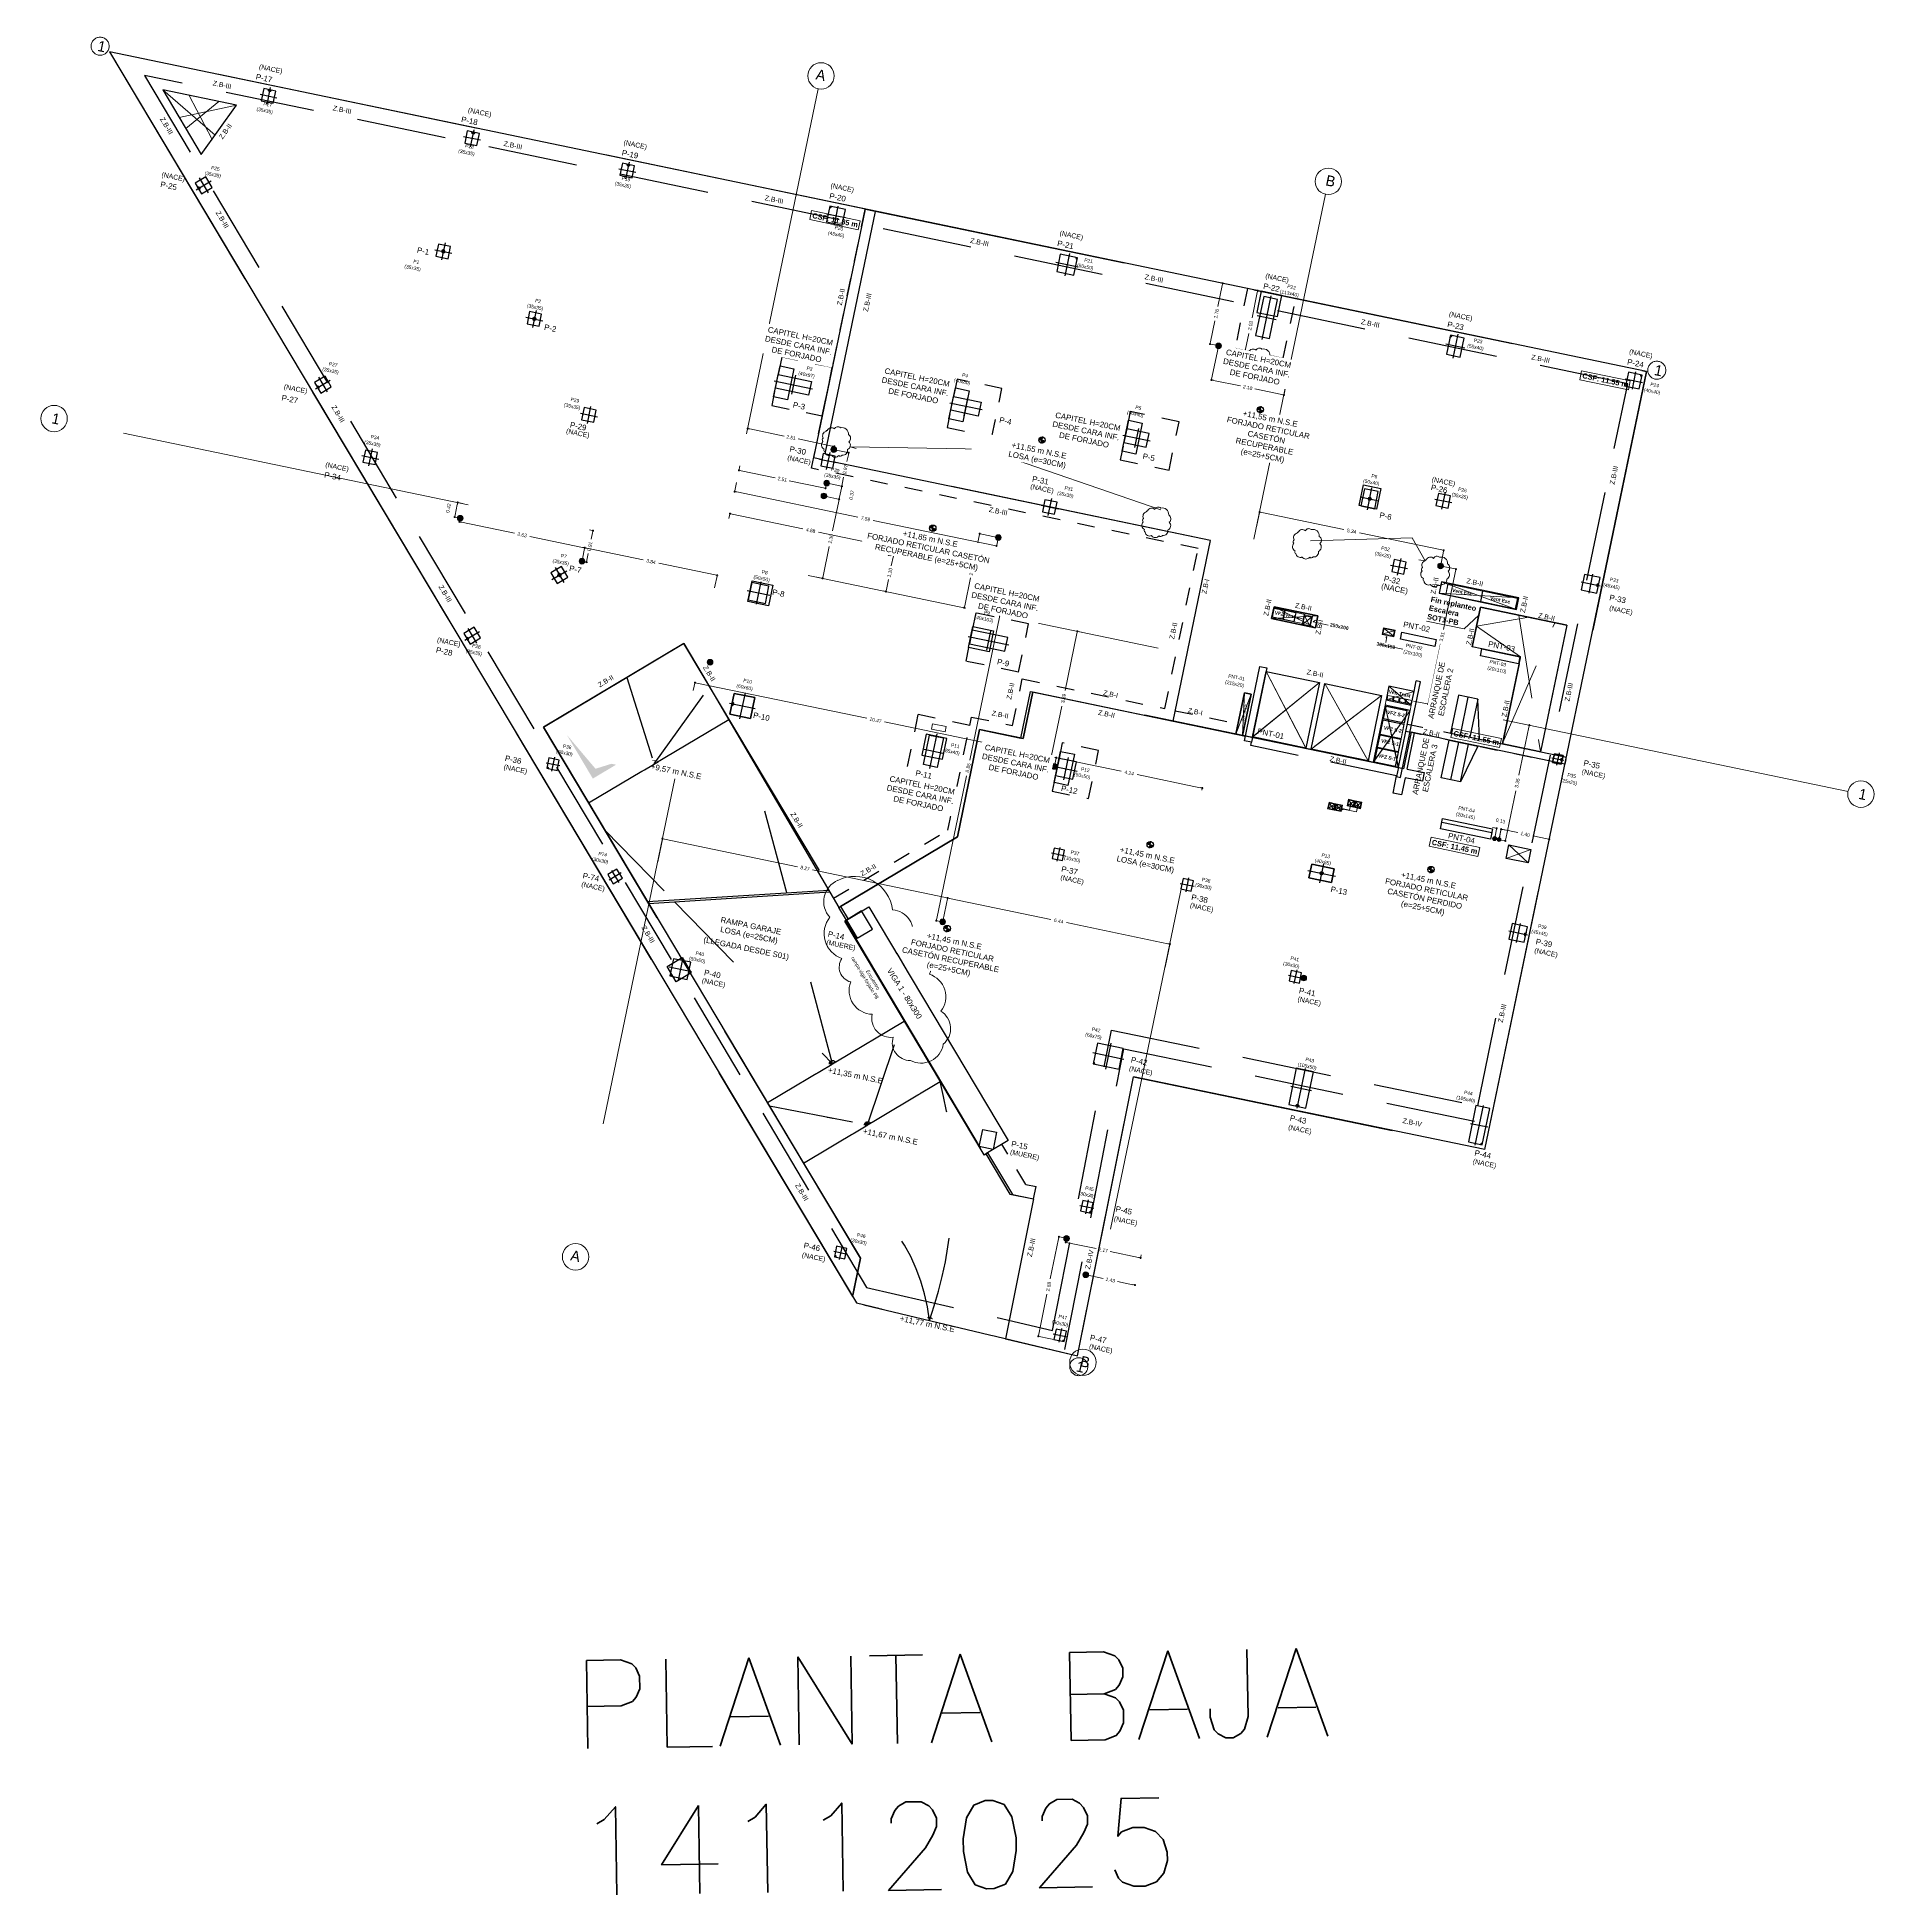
# Model space of a CAD drawing. Header units: metres. Extents: x 725608.1 to 725660.4, y 4370738.5 to 4370791.2.
import ezdxf

# ---------------------------------------------------------------- set-up
doc = ezdxf.new("R2010")
doc.units = ezdxf.units.M
doc.header["$LTSCALE"] = 10
doc.header["$MEASUREMENT"] = 0
for name, pattern in [('$5$DASHED2', [0.375, 0.25, -0.125]), ('1144 Z plantas$0$DASHED2', [0.375, 0.25, -0.125]), ('1144_EST_XREF_PLANTAS COMPLETAS$0$ACAD_ISO03W100', [30, 12, -18]), ('1144_EST_XREF_PLANTAS COMPLETAS$0$DASHDOTX2', [50.8, 25.4, -12.7, 0, -12.7]), ('1144_EST_XREF_PLANTAS COMPLETAS$0$Derribado', [0.357187, 0.238125, -0.119063]), ('1144_EST_XREF_PLANTAS COMPLETAS$0$HIDDEN', [9.525, 6.35, -3.175]), ('CONTINUA', [0]), ('CYE_TRAZOS', [4, 2, -2]), ('DASHED2', [0.375, 0.25, -0.125])]:
    doc.linetypes.add(name, pattern=pattern)
doc.layers.get('0').update_dxf_attribs({"linetype": 'CONTINUA', "lineweight": 0})
for name, color, linetype, lineweight in [('1144 Z plantas$0$CONTORNO FORJADO', 163, '1144 Z plantas$0$DASHED2', 13), ('1144_EST_XREF_PLANTAS COMPLETAS$0$BUIN_HUECOS', 253, '1144_EST_XREF_PLANTAS COMPLETAS$0$Derribado', 0), ('1144_EST_XREF_PLANTAS COMPLETAS$0$BUIN_PUNTO CRECIMIENTO', 10, 'CONTINUOUS', 5), ('COTAS_PASATUBOS', 7, 'CONTINUOUS', 9), ('CYE_PASATUBOS', 7, 'CONTINUOUS', 9), ('CYE_REJILLAS', 13, 'CYE_TRAZOS', 9), ('CYE_REVISIONES', 10, 'CONTINUOUS', 9), ('PILARES', 254, 'CONTINUOUS', 53)]:
    doc.layers.add(name, color=color, linetype=linetype, lineweight=lineweight)
for name, color, linetype in [('1144_EST_XREF_PLANTAS COMPLETAS$0$BUIN_BORDE FORJADO', 33, 'CONTINUOUS'), ('1144_EST_XREF_PLANTAS COMPLETAS$0$BUIN_DETALLES', 13, 'CONTINUOUS'), ('1144_EST_XREF_PLANTAS COMPLETAS$0$BUIN_EJES PILARES', 252, '1144_EST_XREF_PLANTAS COMPLETAS$0$DASHDOTX2'), ('1144_EST_XREF_PLANTAS COMPLETAS$0$BUIN_ESCALERA', 4, '1144_EST_XREF_PLANTAS COMPLETAS$0$ACAD_ISO03W100'), ('1144_EST_XREF_PLANTAS COMPLETAS$0$BUIN_NIVELES', 1, 'CONTINUOUS'), ('1144_EST_XREF_PLANTAS COMPLETAS$0$BUIN_OCULTA', 253, 'CYE_TRAZOS'), ('1144_EST_XREF_PLANTAS COMPLETAS$0$BUIN_PANTALLA', 13, 'CONTINUOUS'), ('1144_EST_XREF_PLANTAS COMPLETAS$0$BUIN_PILARES', 1, 'CONTINUOUS'), ('1144_EST_XREF_PLANTAS COMPLETAS$0$BUIN_PROY INF', 252, '1144_EST_XREF_PLANTAS COMPLETAS$0$HIDDEN'), ('1144_EST_XREF_PLANTAS COMPLETAS$0$BUIN_SIMBOLOS', 10, 'CONTINUOUS'), ('1144_EST_XREF_PLANTAS COMPLETAS$0$BUIN_TEXTO', 7, 'CONTINUOUS'), ('1144_EST_XREF_PLANTAS COMPLETAS$0$BUIN_TEXTO PILARES', 42, 'CONTINUOUS'), ('1144_EST_XREF_PLANTAS COMPLETAS$0$BUIN_TEXTO ZUNCHOS', 10, 'CONTINUOUS'), ('1144_EST_XREF_PLANTAS COMPLETAS$0$BUIN_VIGAS', 1, 'CONTINUOUS'), ('1144_EST_XREF_PLANTAS COMPLETAS$0$BUIN_ZUNCHO', 4, '1144_EST_XREF_PLANTAS COMPLETAS$0$HIDDEN'), ('1144_EST_XREF_PLANTAS COMPLETAS$0$VIGAS APEO', 1, 'CONTINUOUS'), ('TEXTO_ETIQUETAS', 13, 'CONTINUOUS')]:
    doc.layers.add(name, color=color, linetype=linetype)
doc.layers.add('CYE_ALTURAS FORJADOS', color=7, linetype='$5$DASHED2', true_color=0x919191, transparency=0.6)
doc.styles.add('1144 Z plantas$0$Standard', font='arial.ttf')
doc.styles.add('1144_EST_XREF_PLANTAS COMPLETAS$0$Standard', font='arial.ttf')
doc.styles.add('C&E COTAS', font='')
doc.styles.add('CanoEscarioBody', font='', dxfattribs={"height": 0.04})
doc.styles.add('Century Gothic', font='GOTHIC.TTF', dxfattribs={"height": 0.3})
doc.styles.get("Standard").update_dxf_attribs({"font": 'romans.shx'})
doc.styles.get('C&E COTAS').set_extended_font_data('CanoEscarioBody')
doc.styles.get('CanoEscarioBody').set_extended_font_data('CanoEscarioBody')

# ---------------------------------------------------------------- blocks, each defined once
blk = doc.blocks.new('_Dot')
at = {"color": 0, "linetype": 'ByBlock', "lineweight": -2}
blk.add_line((-0.5, 0), (-1, 0), dxfattribs=at)
at = {"color": 0, "linetype": 'ByBlock', "const_width": 0.5}
blk.add_lwpolyline([(-0.25, 0, 1), (0.25, 0, 1)], format="xyb", close=True, dxfattribs=at)
blk = doc.blocks.new('Rejilla - ANO_ExtremoRejilla-727554-03_A0_P00_REP')
at = {"layer": 'CYE_REJILLAS', "linetype": 'Continuous'}
blk.add_circle((0, 0), 0.00375, dxfattribs=at)
blk = doc.blocks.new('PASATUBOS 110')
at = {"true_color": 0x87c497}
h = blk.add_hatch(color=113, dxfattribs=at)
edge = h.paths.add_edge_path()
edge.add_arc((158.426, -180.644), 0.055, 0, 360)
for p, q in [((158.401, -180.644), (158.45, -180.644)), ((158.426, -180.62), (158.426, -180.668))]:
    blk.add_line(p, q)
blk.add_circle((158.426, -180.644), 0.055)
blk = doc.blocks.new('PASATUBOS 160')
blk.add_hatch(color=21).paths.add_polyline_path([(158.417, -180.723), (158.434, -180.723), (158.45, -180.72), (158.466, -180.713), (158.479, -180.703), (158.49, -180.691), (158.499, -180.676), (158.504, -180.661), (158.506, -180.644), (158.504, -180.627), (158.499, -180.611), (158.49, -180.597), (158.479, -180.584), (158.466, -180.575), (158.45, -180.568), (158.434, -180.564), (158.417, -180.564), (158.401, -180.568), (158.386, -180.575), (158.372, -180.584), (158.361, -180.597), (158.352, -180.611), (158.347, -180.627), (158.346, -180.644), (158.347, -180.661), (158.352, -180.676), (158.361, -180.691), (158.372, -180.703), (158.386, -180.713), (158.401, -180.72)])
for p, q in [((158.386, -180.644), (158.466, -180.644)), ((158.426, -180.604), (158.426, -180.684))]:
    blk.add_line(p, q)
blk.add_circle((158.426, -180.644), 0.08)
blk = doc.blocks.new('Ventilación trasteros')
at = {"layer": 'CYE_PASATUBOS'}
for points in [[(174.68, -32.665), (174.84, -32.665), (174.84, -32.555), (174.68, -32.555)], [(174.685, -32.56), (174.835, -32.56), (174.835, -32.66), (174.685, -32.66)], [(174.86, -32.665), (175.02, -32.665), (175.02, -32.555), (174.86, -32.555)], [(174.865, -32.56), (175.015, -32.56), (175.015, -32.66), (174.865, -32.66)], [(175.04, -32.555), (175.2, -32.555), (175.2, -32.665), (175.04, -32.665)], [(175.045, -32.56), (175.195, -32.56), (175.195, -32.66), (175.045, -32.66)], [(175.22, -32.555), (175.38, -32.555), (175.38, -32.665), (175.22, -32.665)], [(175.225, -32.56), (175.375, -32.56), (175.375, -32.66), (175.225, -32.66)]]:
    blk.add_lwpolyline(points, close=True, dxfattribs=at)
at = {"layer": 'CYE_PASATUBOS', "insert": (174.687, -32.39), "char_height": 0.1, "width": 6.47767, "attachment_point": 1, "style": 'CanoEscarioBody'}
blk.add_mtext('{\\fCanoEscarioBody|b1|i0|c0|p34;Ven Trast}', dxfattribs=at)
blk = doc.blocks.new('VFZ GARAJE')
at = {"layer": 'CYE_PASATUBOS'}
for points in [[(182.24, 16.314), (182.86, 16.314), (182.86, 16.684), (182.24, 16.684)], [(182.25, 16.324), (182.85, 16.324), (182.85, 16.674), (182.25, 16.674)], [(182.24, 15.864), (182.86, 15.864), (182.86, 16.284), (182.24, 16.284)], [(182.24, 15.484), (182.86, 15.484), (182.86, 15.854), (182.24, 15.854)], [(182.25, 15.874), (182.85, 15.874), (182.85, 16.274), (182.25, 16.274)], [(182.25, 15.494), (182.85, 15.494), (182.85, 15.844), (182.25, 15.844)], [(182.24, 15.054), (182.86, 15.054), (182.86, 15.474), (182.24, 15.474)], [(182.25, 15.064), (182.85, 15.064), (182.85, 15.464), (182.25, 15.464)]]:
    blk.add_lwpolyline(points, close=True, dxfattribs=at)
at = {"layer": 'CYE_PASATUBOS', "char_height": 0.1, "width": 6.47767, "attachment_point": 1, "style": 'CanoEscarioBody'}
for s, insert in [('{\\fCanoEscarioBody|b1|i0|c0|p34;VFZ S-2}', (182.313, 16.576)), ('{\\fCanoEscarioBody|b1|i0|c0|p34;VFZ S-2}', (182.313, 16.126)), ('{\\fCanoEscarioBody|b1|i0|c0|p34;VFZ S-1}', (182.313, 15.746)), ('{\\fCanoEscarioBody|b1|i0|c0|p34;VFZ S-1}', (182.313, 15.316))]:
    blk.add_mtext(s, dxfattribs=dict(at, insert=insert))
blk = doc.blocks.new('1144_EST_XREF_PLANTAS COMPLETAS$0$COTA NIVEL MITAD')
at = {"layer": '1144_EST_XREF_PLANTAS COMPLETAS$0$BUIN_NIVELES'}
h = blk.add_hatch(color=256, dxfattribs=at)
h.dxf.hatch_style = 1
h.paths.add_polyline_path([(0.5, 0, 0.414214), (0, 0.5), (0, 0)])
for points in [[(0, 0.6), (0, 0)], [(-0.6, 0), (0.6, 0)]]:
    blk.add_lwpolyline(points, dxfattribs=at)
blk.add_arc((0, 0), 0.5, 0, 180, dxfattribs=at)
blk = doc.blocks.new('1144_EST_XREF_PLANTAS COMPLETAS$0$COTA NIVEL COMPLETA')
at = {"layer": '1144_EST_XREF_PLANTAS COMPLETAS$0$BUIN_NIVELES'}
h = blk.add_hatch(color=256, dxfattribs=at)
h.dxf.hatch_style = 1
h.paths.add_polyline_path([(0.5, 0), (0, 0), (0, -0.5, 0.414214)])
h.paths.add_polyline_path([(0, 0.5, 0.414214), (-0.5, 0), (0, 0)])
for points in [[(-0.56, 0), (0.56, 0)], [(0, -0.56), (0, 0.56)]]:
    blk.add_lwpolyline(points, dxfattribs=at)
blk.add_circle((0, 0), 0.5, dxfattribs=at)
blk = doc.blocks.new('1144_EST_XREF_PLANTAS COMPLETAS$0$8')
at = {"layer": '1144_EST_XREF_PLANTAS COMPLETAS$0$BUIN_PUNTO CRECIMIENTO'}
h = blk.add_hatch(color=256, dxfattribs=at)
h.dxf.hatch_style = 1
edge = h.paths.add_edge_path()
edge.add_line((0, 0), (-0.05, 0))
edge.add_arc((0, 0), 0.05, 0, 180, ccw=False)
edge.add_line((0.05, 0), (0, 0))
for p, q in [((-0.06, 0), (0.06, 0)), ((0, 0), (0, 0.06))]:
    blk.add_line(p, q, dxfattribs=at)
blk.add_arc((0, 0), 0.05, 0, 180, dxfattribs=at)
blk = doc.blocks.new('1144_EST_XREF_PLANTAS COMPLETAS$0$1')
at = {"layer": '1144_EST_XREF_PLANTAS COMPLETAS$0$BUIN_PUNTO CRECIMIENTO'}
h = blk.add_hatch(color=256, dxfattribs=at)
h.dxf.hatch_style = 1
edge = h.paths.add_edge_path()
edge.add_line((0, 0), (0.05, 0))
edge.add_arc((0, 0), 0.05, 270, 360, ccw=False)
edge.add_line((0, -0.05), (0, 0))
for p in [(0.06, 0), (0, -0.06)]:
    blk.add_line(p, (0, 0), dxfattribs=at)
blk.add_arc((0, 0), 0.05, 270, 360, dxfattribs=at)
blk = doc.blocks.new('1144_EST_XREF_PLANTAS COMPLETAS$0$5')
at = {"layer": '1144_EST_XREF_PLANTAS COMPLETAS$0$BUIN_PUNTO CRECIMIENTO'}
h = blk.add_hatch(color=256, dxfattribs=at)
h.dxf.hatch_style = 1
h.paths.add_polyline_path([(0.05, 0, 1), (-0.05, 0, 1)])
for p, q in [((-0.06, 0), (0.06, 0)), ((0, 0.06), (0, -0.06))]:
    blk.add_line(p, q, dxfattribs=at)
blk.add_circle((0, 0), 0.05, dxfattribs=at)
blk = doc.blocks.new('1144_EST_XREF_PLANTAS COMPLETAS$0$30x30_N')
at = {"layer": '1144_EST_XREF_PLANTAS COMPLETAS$0$BUIN_EJES PILARES', "ltscale": 0.005}
for p, q in [((-0.2, 0), (0.2, 0)), ((0, 0.2), (0, -0.2))]:
    blk.add_line(p, q, dxfattribs=at)
at = {"layer": '1144_EST_XREF_PLANTAS COMPLETAS$0$BUIN_PILARES'}
blk.add_lwpolyline([(-0.15, -0.15), (0.15, -0.15), (0.15, 0.15), (-0.15, 0.15)], close=True, dxfattribs=at)
blk = doc.blocks.new('1144_EST_XREF_PLANTAS COMPLETAS$0$45x45_N')
at = {"layer": '1144_EST_XREF_PLANTAS COMPLETAS$0$BUIN_EJES PILARES', "ltscale": 0.005}
for p, q in [((-0.275, 0), (0.275, 0)), ((0, 0.275), (0, -0.275))]:
    blk.add_line(p, q, dxfattribs=at)
at = {"layer": '1144_EST_XREF_PLANTAS COMPLETAS$0$BUIN_PILARES'}
blk.add_lwpolyline([(-0.225, -0.225), (0.225, -0.225), (0.225, 0.225), (-0.225, 0.225)], close=True, dxfattribs=at)
blk = doc.blocks.new('1144_EST_XREF_PLANTAS COMPLETAS$0$40x40_N')
at = {"layer": '1144_EST_XREF_PLANTAS COMPLETAS$0$BUIN_EJES PILARES', "ltscale": 0.005}
for p, q in [((-0.25, 0), (0.25, 0)), ((0, 0.25), (0, -0.25))]:
    blk.add_line(p, q, dxfattribs=at)
at = {"layer": '1144_EST_XREF_PLANTAS COMPLETAS$0$BUIN_PILARES'}
blk.add_lwpolyline([(-0.2, -0.2), (0.2, -0.2), (0.2, 0.2), (-0.2, 0.2)], close=True, dxfattribs=at)
blk = doc.blocks.new('1144_EST_XREF_PLANTAS COMPLETAS$0$50x50_N')
at = {"layer": '1144_EST_XREF_PLANTAS COMPLETAS$0$BUIN_EJES PILARES', "ltscale": 0.005}
for p, q in [((-0.325, 0), (0.325, 0)), ((0, 0.325), (0, -0.325))]:
    blk.add_line(p, q, dxfattribs=at)
at = {"layer": '1144_EST_XREF_PLANTAS COMPLETAS$0$BUIN_PILARES'}
blk.add_lwpolyline([(-0.25, -0.25), (0.25, -0.25), (0.25, 0.25), (-0.25, 0.25)], close=True, dxfattribs=at)
blk = doc.blocks.new('1144_EST_XREF_PLANTAS COMPLETAS$0$60x60_CONT')
at = {"layer": '1144_EST_XREF_PLANTAS COMPLETAS$0$BUIN_EJES PILARES', "ltscale": 0.005}
for p, q in [((-0.375, 0), (0.375, 0)), ((0, 0.375), (0, -0.375))]:
    blk.add_line(p, q, dxfattribs=at)
at = {"layer": '1144_EST_XREF_PLANTAS COMPLETAS$0$BUIN_PILARES'}
blk.add_lwpolyline([(-0.3, -0.3), (0.3, -0.3), (0.3, 0.3), (-0.3, 0.3)], close=True, dxfattribs=at)
blk = doc.blocks.new('1144_EST_XREF_PLANTAS COMPLETAS$0$50x50_CONT')
at = {"layer": '1144_EST_XREF_PLANTAS COMPLETAS$0$BUIN_EJES PILARES', "ltscale": 0.005}
for p, q in [((-0.325, 0), (0.325, 0)), ((0, 0.325), (0, -0.325))]:
    blk.add_line(p, q, dxfattribs=at)
at = {"layer": '1144_EST_XREF_PLANTAS COMPLETAS$0$BUIN_PILARES'}
blk.add_lwpolyline([(-0.25, -0.25), (0.25, -0.25), (0.25, 0.25), (-0.25, 0.25)], close=True, dxfattribs=at)
blk = doc.blocks.new('1144_EST_XREF_PLANTAS COMPLETAS$0$40x65_CONT')
at = {"layer": '1144_EST_XREF_PLANTAS COMPLETAS$0$BUIN_EJES PILARES', "ltscale": 0.005}
for p, q in [((-0.4, 0), (0.4, 0)), ((0, 0.275), (0, -0.275))]:
    blk.add_line(p, q, dxfattribs=at)
at = {"layer": '1144_EST_XREF_PLANTAS COMPLETAS$0$BUIN_PILARES'}
blk.add_lwpolyline([(-0.325, -0.2), (0.325, -0.2), (0.325, 0.2), (-0.325, 0.2)], close=True, dxfattribs=at)
blk = doc.blocks.new('1144_EST_XREF_PLANTAS COMPLETAS$0$40x55_N')
at = {"layer": '1144_EST_XREF_PLANTAS COMPLETAS$0$BUIN_EJES PILARES', "ltscale": 0.005}
for p, q in [((-0.35, 0), (0.35, 0)), ((0, 0.275), (0, -0.275))]:
    blk.add_line(p, q, dxfattribs=at)
at = {"layer": '1144_EST_XREF_PLANTAS COMPLETAS$0$BUIN_PILARES'}
blk.add_lwpolyline([(-0.275, -0.2), (0.275, -0.2), (0.275, 0.2), (-0.275, 0.2)], close=True, dxfattribs=at)
blk = doc.blocks.new('1144_EST_XREF_PLANTAS COMPLETAS$0$35x35_CONT')
at = {"layer": '1144_EST_XREF_PLANTAS COMPLETAS$0$BUIN_EJES PILARES', "ltscale": 0.005}
for p, q in [((-0.245, 0), (0.245, 0)), ((0, 0.245), (0, -0.245))]:
    blk.add_line(p, q, dxfattribs=at)
at = {"layer": '1144_EST_XREF_PLANTAS COMPLETAS$0$BUIN_PILARES'}
blk.add_lwpolyline([(-0.175, -0.175), (0.175, -0.175), (0.175, 0.175), (-0.175, 0.175)], close=True, dxfattribs=at)
blk = doc.blocks.new('1144_EST_XREF_PLANTAS COMPLETAS$0$25x25_N')
at = {"layer": '1144_EST_XREF_PLANTAS COMPLETAS$0$BUIN_EJES PILARES', "ltscale": 0.005}
for p, q in [((-0.175, 0), (0.175, 0)), ((0, 0.175), (0, -0.175))]:
    blk.add_line(p, q, dxfattribs=at)
at = {"layer": '1144_EST_XREF_PLANTAS COMPLETAS$0$BUIN_PILARES'}
blk.add_lwpolyline([(-0.125, -0.125), (0.125, -0.125), (0.125, 0.125), (-0.125, 0.125)], close=True, dxfattribs=at)
blk = doc.blocks.new('1144_EST_XREF_PLANTAS COMPLETAS$0$50x40_CONT')
at = {"layer": '1144_EST_XREF_PLANTAS COMPLETAS$0$BUIN_EJES PILARES', "ltscale": 0.005}
for p, q in [((0, 0.27), (0, -0.27)), ((-0.32, 0), (0.32, 0))]:
    blk.add_line(p, q, dxfattribs=at)
at = {"layer": '1144_EST_XREF_PLANTAS COMPLETAS$0$BUIN_PILARES'}
blk.add_lwpolyline([(-0.25, -0.2), (0.25, -0.2), (0.25, 0.2), (-0.25, 0.2)], close=True, dxfattribs=at)
blk = doc.blocks.new('1144_EST_XREF_PLANTAS COMPLETAS$0$103x40_PNT')
at = {"layer": '1144_EST_XREF_PLANTAS COMPLETAS$0$BUIN_EJES PILARES', "ltscale": 0.005}
for p, q in [((0, 0.275), (0, -0.275)), ((-0.59, 0), (0.59, 0))]:
    blk.add_line(p, q, dxfattribs=at)
at = {"layer": '1144_EST_XREF_PLANTAS COMPLETAS$0$VIGAS APEO'}
blk.add_lwpolyline([(0.515, -0.2), (0.515, 0.2), (-0.515, 0.2), (-0.515, -0.2)], close=True, dxfattribs=at)
blk = doc.blocks.new('1144_EST_XREF_PLANTAS COMPLETAS$0$85x40_PNT')
at = {"layer": '1144_EST_XREF_PLANTAS COMPLETAS$0$BUIN_EJES PILARES', "ltscale": 0.005}
for p, q in [((-0.502, 0), (0.502, 0)), ((0, 0.275), (0, -0.275))]:
    blk.add_line(p, q, dxfattribs=at)
at = {"layer": '1144_EST_XREF_PLANTAS COMPLETAS$0$VIGAS APEO'}
blk.add_lwpolyline([(-0.427, -0.2), (-0.427, 0.2), (0.427, 0.2), (0.427, -0.2), (-0.427, -0.2)], dxfattribs=at)
blk = doc.blocks.new('1144_EST_XREF_PLANTAS COMPLETAS$0$80x40_CONT')
at = {"layer": '1144_EST_XREF_PLANTAS COMPLETAS$0$BUIN_EJES PILARES', "ltscale": 0.005}
for p, q in [((-0.475, 0), (0.475, 0)), ((0, 0.275), (0, -0.275))]:
    blk.add_line(p, q, dxfattribs=at)
at = {"layer": '1144_EST_XREF_PLANTAS COMPLETAS$0$VIGAS APEO'}
blk.add_lwpolyline([(0.4, 0.2), (0.4, -0.2), (-0.4, -0.2), (-0.4, 0.2)], close=True, dxfattribs=at)
blk = doc.blocks.new('1144_EST_XREF_PLANTAS COMPLETAS$0$96x40_PNT')
at = {"layer": '1144_EST_XREF_PLANTAS COMPLETAS$0$BUIN_EJES PILARES', "ltscale": 0.005}
for p, q in [((0, 0.275), (0, -0.275)), ((-0.557, 0), (0.557, 0))]:
    blk.add_line(p, q, dxfattribs=at)
at = {"layer": '1144_EST_XREF_PLANTAS COMPLETAS$0$VIGAS APEO'}
blk.add_lwpolyline([(-0.482, 0.2), (0.482, 0.2), (0.482, -0.2), (-0.482, -0.2)], close=True, dxfattribs=at)
blk = doc.blocks.new('1144_EST_XREF_PLANTAS COMPLETAS$0$113x40_PNT')
at = {"layer": '1144_EST_XREF_PLANTAS COMPLETAS$0$BUIN_EJES PILARES', "ltscale": 0.005}
for p, q in [((0, -0.69), (0, 0.59)), ((-0.275, -0.05), (0.275, -0.05))]:
    blk.add_line(p, q, dxfattribs=at)
at = {"layer": '1144_EST_XREF_PLANTAS COMPLETAS$0$VIGAS APEO'}
blk.add_lwpolyline([(-0.2, 0.515), (-0.2, -0.615), (0.2, -0.615), (0.2, 0.515)], close=True, dxfattribs=at)
blk = doc.blocks.new('1144_EST_XREF_PLANTAS COMPLETAS$0$35x35_N')
at = {"layer": '1144_EST_XREF_PLANTAS COMPLETAS$0$BUIN_EJES PILARES', "ltscale": 0.005}
for p, q in [((-0.245, 0), (0.245, 0)), ((0, 0.245), (0, -0.245))]:
    blk.add_line(p, q, dxfattribs=at)
at = {"layer": '1144_EST_XREF_PLANTAS COMPLETAS$0$BUIN_PILARES'}
blk.add_lwpolyline([(-0.175, -0.175), (0.175, -0.175), (0.175, 0.175), (-0.175, 0.175)], close=True, dxfattribs=at)
blk = doc.blocks.new('1144_EST_XREF_PLANTAS COMPLETAS$0$40x65_CNT')
at = {"layer": '1144_EST_XREF_PLANTAS COMPLETAS$0$BUIN_EJES PILARES', "ltscale": 0.005}
for p, q in [((-0.275, 0), (0.275, 0)), ((0, -0.4), (0, 0.4))]:
    blk.add_line(p, q, dxfattribs=at)
at = {"layer": '1144_EST_XREF_PLANTAS COMPLETAS$0$BUIN_PILARES'}
blk.add_lwpolyline([(0.2, -0.325), (0.2, 0.325), (-0.2, 0.325), (-0.2, -0.325)], close=True, dxfattribs=at)
blk = doc.blocks.new('1144_EST_XREF_PLANTAS COMPLETAS$0$105x50_N')
at = {"layer": '1144_EST_XREF_PLANTAS COMPLETAS$0$BUIN_EJES PILARES', "ltscale": 0.005}
for p, q in [((0, 0.575), (0, -0.575)), ((-0.3, 0), (0.3, 0))]:
    blk.add_line(p, q, dxfattribs=at)
at = {"layer": '1144_EST_XREF_PLANTAS COMPLETAS$0$BUIN_PILARES'}
blk.add_lwpolyline([(-0.25, -0.525), (0.25, -0.525), (0.25, 0.525), (-0.25, 0.525)], close=True, dxfattribs=at)
blk = doc.blocks.new('1144_EST_XREF_PLANTAS COMPLETAS$0$105x40_N')
at = {"layer": '1144_EST_XREF_PLANTAS COMPLETAS$0$BUIN_EJES PILARES', "ltscale": 0.005}
for p, q in [((0, 0.575), (0, -0.575)), ((-0.25, 0), (0.25, 0))]:
    blk.add_line(p, q, dxfattribs=at)
at = {"layer": '1144_EST_XREF_PLANTAS COMPLETAS$0$BUIN_PILARES'}
blk.add_lwpolyline([(-0.2, -0.525), (0.2, -0.525), (0.2, 0.525), (-0.2, 0.525)], close=True, dxfattribs=at)
blk = doc.blocks.new('1144_EST_XREF_PLANTAS COMPLETAS$0$75x60_N')
at = {"layer": '1144_EST_XREF_PLANTAS COMPLETAS$0$BUIN_EJES PILARES', "ltscale": 0.005}
for p, q in [((-0.375, 0), (0.375, 0)), ((0, 0.45), (0, -0.45))]:
    blk.add_line(p, q, dxfattribs=at)
at = {"layer": '1144_EST_XREF_PLANTAS COMPLETAS$0$BUIN_PILARES'}
blk.add_lwpolyline([(-0.3, -0.375), (0.3, -0.375), (0.3, 0.375), (-0.3, 0.375)], close=True, dxfattribs=at)

msp = doc.modelspace()

# ---------------------------------------------------------------- hatches: boundary and pattern name
at = {"layer": '1144_EST_XREF_PLANTAS COMPLETAS$0$BUIN_HUECOS'}
h = msp.add_hatch(color=256, dxfattribs=at)
h.dxf.hatch_style = 1
h.paths.add_polyline_path([(725623.993, 4370770.441), (725623.18, 4370771.401), (725623.917, 4370770.162), (725624.817, 4370770.698)])

# ---------------------------------------------------------------- linework, layer by layer
at = {"layer": '1144 Z plantas$0$CONTORNO FORJADO', "linetype": '1144 Z plantas$0$DASHED2', "ltscale": 3}
for points in [[(725610.194, 4370790.788), (725631.288, 4370755.466), (725631.514, 4370756.551), (725622.514, 4370771.621), (725626.494, 4370773.993), (725630.947, 4370766.532), (725634.264, 4370768.508), (725634.897, 4370771.554), (725636.135, 4370771.296), (725636.411, 4370772.62), (725640.386, 4370771.794), (725641.452, 4370776.922), (725630.193, 4370779.262), (725631.661, 4370786.326)], [(725611.711, 4370789.706), (725612.803, 4370787.873), (725613.802, 4370789.272)], [(725640.386, 4370771.794), (725641.452, 4370776.922), (725630.193, 4370779.262), (725631.661, 4370786.326), (725653.827, 4370781.719), (725651.511, 4370770.574), (725647.144, 4370771.479), (725646.926, 4370770.435), (725641.561, 4370771.55)], [(725647.944, 4370775.42), (725650.133, 4370774.965), (725650.2, 4370775.288), (725648.011, 4370775.743)], [(725643.187, 4370774.703), (725644.43, 4370774.445), (725644.499, 4370774.778), (725643.256, 4370775.036)], [(725649.116, 4370775.024), (725648.882, 4370773.897), (725650.253, 4370773.613), (725649.74, 4370771.145), (725650.817, 4370770.921), (725651.564, 4370774.515)], [(725644.159, 4370771.028), (725642.642, 4370771.344), (725643.028, 4370773.204), (725644.546, 4370772.889)], [(725644.693, 4370772.858), (725646.308, 4370772.522), (725645.922, 4370770.662), (725644.306, 4370770.998)], [(725636.411, 4370772.62), (725636.135, 4370771.296), (725634.897, 4370771.554), (725634.264, 4370768.508), (725630.947, 4370766.532), (725631.161, 4370766.173), (725631.075, 4370766.122), (725635.028, 4370759.487), (725635.119, 4370759.542), (725635.827, 4370758.354), (725636.428, 4370758.234), (725635.631, 4370754.265), (725637.671, 4370753.774), (725638.488, 4370757.821), (725639.264, 4370761.7), (725649.237, 4370759.632), (725651.509, 4370770.573), (725647.143, 4370771.481), (725646.926, 4370770.435)], [(725642.168, 4370771.424), (725642.359, 4370771.384), (725642.603, 4370772.559), (725642.412, 4370772.599)], [(725646.435, 4370772.394), (725647.149, 4370772.245), (725647.231, 4370772.637), (725646.516, 4370772.785)], [(725646.065, 4370770.614), (725646.78, 4370770.466), (725647.119, 4370772.098), (725646.404, 4370772.247)], [(725633.528, 4370771.569), (725633.559, 4370771.718), (725633.95, 4370771.636), (725633.919, 4370771.488)], [(725649.92, 4370768.279), (725650.547, 4370768.148), (725650.467, 4370767.766), (725649.841, 4370767.897)]]:
    msp.add_lwpolyline(points, close=True, dxfattribs=at)
for points in [[(725611.711, 4370789.706), (725613.198, 4370788.426)], [(725613.802, 4370789.272), (725612.178, 4370788.923)], [(725648.011, 4370775.743), (725650.133, 4370774.965)], [(725643.256, 4370775.036), (725644.43, 4370774.445)], [(725647.944, 4370775.42), (725650.2, 4370775.288)], [(725643.187, 4370774.703), (725644.499, 4370774.778)], [(725650.487, 4370774.739), (725649.004, 4370774.485), (725650.253, 4370773.613)], [(725642.642, 4370771.344), (725644.546, 4370772.889)], [(725643.028, 4370773.204), (725644.159, 4370771.028)], [(725644.693, 4370772.858), (725645.922, 4370770.662)], [(725642.168, 4370771.424), (725642.603, 4370772.559)], [(725642.412, 4370772.599), (725642.359, 4370771.384)], [(725644.306, 4370770.998), (725646.308, 4370772.522)], [(725646.435, 4370772.394), (725647.231, 4370772.637)], [(725646.516, 4370772.785), (725647.149, 4370772.245)], [(725646.065, 4370770.614), (725647.119, 4370772.098)], [(725646.404, 4370772.247), (725646.78, 4370770.466)], [(725649.841, 4370767.897), (725650.546, 4370768.148)], [(725649.92, 4370768.279), (725650.467, 4370767.766)]]:
    msp.add_lwpolyline(points, dxfattribs=at)
at = {"layer": '1144 Z plantas$0$CONTORNO FORJADO'}
for points in [[(725630.073, 4370786.027), (725630.126, 4370786.282), (725631.506, 4370785.995), (725631.453, 4370785.74)], [(725651.932, 4370781.484), (725651.985, 4370781.739), (725653.365, 4370781.452), (725653.312, 4370781.198)], [(725648.274, 4370771.329), (725648.327, 4370771.584), (725649.707, 4370771.297), (725649.654, 4370771.042)], [(725647.658, 4370768.241), (725647.711, 4370768.495), (725649.091, 4370768.209), (725649.038, 4370767.954)]]:
    msp.add_lwpolyline(points, close=True, dxfattribs=at)
at = {"layer": '1144 Z plantas$0$CONTORNO FORJADO', "ltscale": 10}
msp.add_lwpolyline([(725647.58, 4370774.632), (725648.653, 4370774.409), (725649.069, 4370774.797)], dxfattribs=at)
at = {"layer": '1144 Z plantas$0$CONTORNO FORJADO', "color": 23, "ltscale": 10}
msp.add_lwpolyline([(725646.404, 4370772.247), (725647.119, 4370772.098), (725647.149, 4370772.245), (725646.435, 4370772.394)], close=True, dxfattribs=at)
at = {"layer": '1144_EST_XREF_PLANTAS COMPLETAS$0$BUIN_BORDE FORJADO'}
for p, q in [((725649.238, 4370759.637), (725653.824, 4370781.708)), ((725640.386, 4370771.793), (725641.452, 4370776.924)), ((725649.116, 4370775.024), (725648.882, 4370773.897)), ((725651.564, 4370774.515), (725649.116, 4370775.024)), ((725651.162, 4370774.598), (725649.116, 4370775.024)), ((725651.564, 4370774.515), (725650.817, 4370770.921)), ((725626.498, 4370773.999), (725627.039, 4370773.09)), ((725649.156, 4370773.84), (725648.882, 4370773.897)), ((725650.212, 4370773.417), (725649.74, 4370771.145)), ((725650.192, 4370773.421), (725650.212, 4370773.417)), ((725627.039, 4370773.091), (725627.039, 4370773.091)), ((725636.34, 4370772.634), (725640.386, 4370771.793)), ((725644.159, 4370771.028), (725644.306, 4370770.998)), ((725645.921, 4370770.662), (725646.068, 4370770.631)), ((725630.904, 4370766.506), (725634.264, 4370768.508)), ((725625.47, 4370766.671), (725630.615, 4370766.997)), ((725631.118, 4370766.148), (725630.904, 4370766.506)), ((725631.118, 4370766.147), (725631.065, 4370766.116)), ((725631.065, 4370766.116), (725635.018, 4370759.481)), ((725649.237, 4370759.637), (725639.264, 4370761.701)), ((725629.901, 4370759.251), (725631.514, 4370756.551)), ((725635.018, 4370759.481), (725635.071, 4370759.513)), ((725635.071, 4370759.513), (725635.752, 4370758.369)), ((725636.428, 4370758.234), (725635.633, 4370754.264)), ((725635.752, 4370758.369), (725636.428, 4370758.234)), ((725631.514, 4370756.551), (725631.294, 4370755.496))]:
    msp.add_line(p, q, dxfattribs=at)
for points in [[(725611.711, 4370789.706), (725612.803, 4370787.873), (725613.802, 4370789.272)], [(725647.944, 4370775.42), (725650.133, 4370774.965), (725650.2, 4370775.288), (725648.011, 4370775.743)], [(725643.256, 4370775.036), (725644.499, 4370774.778), (725644.43, 4370774.445), (725643.186, 4370774.703)], [(725644.692, 4370772.858), (725646.308, 4370772.522), (725645.921, 4370770.662), (725644.306, 4370770.998)], [(725649.92, 4370768.279), (725650.547, 4370768.148), (725650.467, 4370767.766), (725649.841, 4370767.897)]]:
    msp.add_lwpolyline(points, close=True, dxfattribs=at)
for points in [[(725630.512, 4370779.375), (725631.942, 4370786.255)], [(725643.028, 4370773.204), (725644.546, 4370772.889), (725644.159, 4370771.028), (725642.641, 4370771.344)], [(725642.168, 4370771.424), (725642.412, 4370772.599), (725642.603, 4370772.559), (725642.354, 4370771.384)], [(725640.386, 4370771.793), (725642.442, 4370771.367)]]:
    msp.add_lwpolyline(points, dxfattribs=at)
at = {"layer": '1144_EST_XREF_PLANTAS COMPLETAS$0$BUIN_ESCALERA'}
for p, q in [((725648.485, 4370772.529), (725648.261, 4370771.452)), ((725649.034, 4370772.416), (725648.485, 4370772.529)), ((725648.759, 4370772.472), (725648.536, 4370771.395)), ((725649.034, 4370772.416), (725648.81, 4370771.339)), ((725649.084, 4370771.282), (725649.034, 4370772.416)), ((725647.997, 4370770.18), (725648.221, 4370771.257)), ((725648.221, 4370771.257), (725649.043, 4370771.086)), ((725648.261, 4370771.452), (725649.084, 4370771.282)), ((725648.271, 4370770.123), (725648.495, 4370771.2)), ((725648.545, 4370770.066), (725648.769, 4370771.143)), ((725649.043, 4370771.086), (725648.545, 4370770.066)), ((725648.545, 4370770.066), (725647.997, 4370770.18))]:
    msp.add_line(p, q, dxfattribs=at)
at = {"layer": '1144_EST_XREF_PLANTAS COMPLETAS$0$BUIN_HUECOS'}
for p, q in [((725613.297, 4370789.377), (725612.36, 4370788.616)), ((725612.46, 4370789.551), (725613.109, 4370788.302)), ((725648.011, 4370775.743), (725650.133, 4370774.965)), ((725643.256, 4370775.036), (725644.43, 4370774.445)), ((725650.2, 4370775.288), (725647.944, 4370775.42)), ((725644.499, 4370774.778), (725643.186, 4370774.701)), ((725649.747, 4370771.182), (725651.225, 4370774.585)), ((725650.203, 4370774.798), (725650.817, 4370770.921)), ((725644.546, 4370772.889), (725642.642, 4370771.344)), ((725643.028, 4370773.204), (725644.159, 4370771.028)), ((725644.692, 4370772.858), (725645.921, 4370770.662)), ((725642.603, 4370772.559), (725642.168, 4370771.424)), ((725642.412, 4370772.599), (725642.355, 4370771.391)), ((725646.308, 4370772.522), (725644.306, 4370770.998)), ((725646.516, 4370772.785), (725647.149, 4370772.246)), ((725650.547, 4370768.148), (725649.841, 4370767.897)), ((725649.92, 4370768.279), (725650.467, 4370767.766))]:
    msp.add_line(p, q, dxfattribs=at)
at = {"layer": '1144_EST_XREF_PLANTAS COMPLETAS$0$BUIN_OCULTA', "ltscale": 0.025}
for p, q in [((725630.122, 4370778.972), (725631.648, 4370786.316)), ((725642.499, 4370784.074), (725642.147, 4370782.38)), ((725643.517, 4370782.095), (725643.869, 4370783.789)), ((725642.147, 4370782.38), (725643.517, 4370782.095)), ((725629.282, 4370782.123), (725628.997, 4370780.752)), ((725630.715, 4370781.825), (725629.282, 4370782.123)), ((725630.43, 4370780.454), (725630.715, 4370781.825)), ((725634.259, 4370781.497), (725633.974, 4370780.126)), ((725635.531, 4370781.232), (725634.259, 4370781.497)), ((725628.997, 4370780.752), (725630.43, 4370780.454)), ((725635.247, 4370779.862), (725635.531, 4370781.232)), ((725639.174, 4370780.577), (725638.89, 4370779.207)), ((725640.558, 4370780.29), (725639.174, 4370780.577)), ((725640.273, 4370778.919), (725640.558, 4370780.29)), ((725633.974, 4370780.126), (725635.247, 4370779.862)), ((725638.89, 4370779.207), (725640.273, 4370778.919)), ((725640.153, 4370772.148), (725641.097, 4370776.692)), ((725634.788, 4370774.865), (725634.503, 4370773.495)), ((725636.286, 4370774.554), (725634.788, 4370774.865)), ((725636.001, 4370773.183), (725636.286, 4370774.554)), ((725636.001, 4370773.183), (725634.503, 4370773.495)), ((725635.832, 4370771.666), (725636.107, 4370772.989)), ((725636.107, 4370772.989), (725640.153, 4370772.148)), ((725633.147, 4370771.977), (725632.77, 4370770.163)), ((725634.616, 4370771.672), (725633.147, 4370771.977)), ((725634.616, 4370771.672), (725634.665, 4370771.909)), ((725634.665, 4370771.909), (725635.832, 4370771.666)), ((725634.238, 4370769.857), (725634.616, 4370771.672)), ((725637.244, 4370771.177), (725636.96, 4370769.806)), ((725638.273, 4370770.963), (725637.244, 4370771.177)), ((725637.988, 4370769.592), (725638.273, 4370770.963)), ((725634.238, 4370769.857), (725632.77, 4370770.163)), ((725633.998, 4370768.698), (725634.238, 4370769.857)), ((725636.96, 4370769.806), (725637.988, 4370769.592)), ((725630.751, 4370766.766), (725633.998, 4370768.698)), ((725636.208, 4370758.639), (725635.529, 4370759.786)), ((725636.208, 4370758.639), (725636.5, 4370758.581)), ((725636.428, 4370758.234), (725636.5, 4370758.581))]:
    msp.add_line(p, q, dxfattribs=at)
msp.add_lwpolyline([(725640.447, 4370772.087), (725642.229, 4370771.718)], dxfattribs=at)
at = {"layer": '1144_EST_XREF_PLANTAS COMPLETAS$0$BUIN_PANTALLA'}
for points in [[(725646.88, 4370774.313), (725647.859, 4370774.11), (725647.819, 4370773.914), (725646.84, 4370774.118)], [(725646.88, 4370774.313), (725647.859, 4370774.11), (725647.819, 4370773.914), (725646.84, 4370774.118)], [(725642.853, 4370773.343), (725643.048, 4370773.302), (725642.611, 4370771.197), (725642.415, 4370771.238)], [(725642.853, 4370773.343), (725643.048, 4370773.302), (725642.611, 4370771.197), (725642.415, 4370771.238)], [(725649.156, 4370773.84), (725650.233, 4370773.617), (725650.192, 4370773.421), (725649.115, 4370773.645)], [(725649.156, 4370773.84), (725650.233, 4370773.617), (725650.192, 4370773.421), (725649.115, 4370773.645)], [(725648.019, 4370768.929), (725649.439, 4370768.634), (725649.398, 4370768.438), (725647.978, 4370768.733)], [(725648.019, 4370768.929), (725649.439, 4370768.634), (725649.398, 4370768.438), (725647.978, 4370768.733)]]:
    msp.add_lwpolyline(points, close=True, dxfattribs=at)
at = {"layer": '1144_EST_XREF_PLANTAS COMPLETAS$0$BUIN_PROY INF', "ltscale": 0.04}
msp.add_lwpolyline([(725649.034, 4370760.875), (725653.295, 4370781.37), (725611.188, 4370790.121), (725631.683, 4370755.722), (725636.966, 4370754.5), (725638.637, 4370763.025)], close=True, dxfattribs=at)
at = {"layer": '1144_EST_XREF_PLANTAS COMPLETAS$0$BUIN_PROY INF', "ltscale": 0.025}
for points in [[(725643.478, 4370783.87), (725642.89, 4370783.992), (725642.766, 4370783.395), (725643.354, 4370783.273), (725643.478, 4370783.87)], [(725629.44, 4370780.915), (725629.048, 4370780.997), (725629.231, 4370781.878), (725629.623, 4370781.796), (725629.44, 4370780.915)], [(725634.416, 4370780.29), (725634.025, 4370780.371), (725634.208, 4370781.252), (725634.599, 4370781.171), (725634.416, 4370780.29)], [(725639.332, 4370779.37), (725638.94, 4370779.451), (725639.124, 4370780.333), (725639.515, 4370780.251), (725639.332, 4370779.37)], [(725652.416, 4370775.425), (725652.508, 4370775.866), (725652.067, 4370775.957), (725651.976, 4370775.517), (725652.416, 4370775.425)], [(725652.416, 4370775.425), (725652.508, 4370775.866), (725652.067, 4370775.957), (725651.976, 4370775.517), (725652.416, 4370775.425)], [(725644.244, 4370767.344), (725644.325, 4370767.736), (725644.962, 4370767.604), (725644.88, 4370767.212), (725644.244, 4370767.344)], [(725644.244, 4370767.344), (725644.325, 4370767.736), (725644.962, 4370767.604), (725644.88, 4370767.212), (725644.244, 4370767.344)]]:
    msp.add_lwpolyline(points, dxfattribs=at)
for points in [[(725653.702, 4370781.613), (725653.311, 4370781.694), (725653.229, 4370781.303), (725653.621, 4370781.221)], [(725653.702, 4370781.613), (725653.311, 4370781.694), (725653.229, 4370781.303), (725653.621, 4370781.221)], [(725645.793, 4370778.497), (725646.283, 4370778.395), (725646.161, 4370777.808), (725645.671, 4370777.91)], [(725628.436, 4370775.776), (725629.024, 4370775.654), (725628.902, 4370775.066), (725628.314, 4370775.189)], [(725628.436, 4370775.776), (725629.024, 4370775.654), (725628.902, 4370775.066), (725628.314, 4370775.189)], [(725634.707, 4370774.474), (725635.294, 4370774.352), (725635.172, 4370773.764), (725634.585, 4370773.886)], [(725627.929, 4370772.581), (725628.516, 4370772.459), (725628.394, 4370771.871), (725627.806, 4370771.993)], [(725627.929, 4370772.581), (725628.516, 4370772.459), (725628.394, 4370771.871), (725627.806, 4370771.993)], [(725633.258, 4370770.831), (725633.846, 4370770.709), (725633.968, 4370771.296), (725633.38, 4370771.418)], [(725637.194, 4370770.932), (725637.585, 4370770.851), (725637.402, 4370769.969), (725637.011, 4370770.051)], [(725651.213, 4370770.865), (725651.458, 4370770.814), (725651.407, 4370770.569), (725651.162, 4370770.62)], [(725651.213, 4370770.865), (725651.458, 4370770.814), (725651.407, 4370770.569), (725651.162, 4370770.62)], [(725631.425, 4370765.632), (725631.854, 4370765.888), (725631.547, 4370766.404), (725631.118, 4370766.148)], [(725634.987, 4370760.206), (725635.378, 4370760.125), (725635.277, 4370759.635), (725634.885, 4370759.717)], [(725634.987, 4370760.206), (725635.378, 4370760.125), (725635.277, 4370759.635), (725634.885, 4370759.717)]]:
    msp.add_lwpolyline(points, close=True, dxfattribs=at)
at = {"layer": '1144_EST_XREF_PLANTAS COMPLETAS$0$BUIN_PROY INF', "ltscale": 0.04}
msp.add_lwpolyline([(725637.319, 4370753.957), (725638.991, 4370762.493), (725649.383, 4370760.343)], dxfattribs=at)
at = {"layer": '1144_EST_XREF_PLANTAS COMPLETAS$0$BUIN_SIMBOLOS', "linetype": '1144_EST_XREF_PLANTAS COMPLETAS$0$ACAD_ISO03W100', "ltscale": 0.02}
msp.add_line((725624.264, 4370768.69), (725626.19, 4370766.717), dxfattribs=at)
at = {"layer": '1144_EST_XREF_PLANTAS COMPLETAS$0$BUIN_VIGAS'}
for p, q in [((725631.118, 4370766.148), (725631.752, 4370766.526)), ((725635.705, 4370759.891), (725635.071, 4370759.513))]:
    msp.add_line(p, q, dxfattribs=at)
at = {"layer": '1144_EST_XREF_PLANTAS COMPLETAS$0$BUIN_ZUNCHO', "ltscale": 0.03}
msp.add_line((725642.591, 4370771.099), (725642.611, 4370771.197), dxfattribs=at)
at = {"layer": 'COTAS_PASATUBOS'}
for p, q in [((725641.785, 4370784.161), (725641.66, 4370783.559)), ((725641.841, 4370784.211), (725641.773, 4370784.225)), ((725642.778, 4370783.954), (725642.63, 4370783.243)), ((725643.115, 4370783.945), (725642.766, 4370784.018)), ((725641.451, 4370782.554), (725641.576, 4370783.155)), ((725641.654, 4370782.45), (725641.414, 4370782.5)), ((725641.674, 4370782.421), (725641.472, 4370781.453)), ((725642.389, 4370782.085), (725642.537, 4370782.796)), ((725642.702, 4370781.959), (725642.353, 4370782.031)), ((725642.722, 4370781.929), (725642.635, 4370781.511)), ((725643.731, 4370781.993), (725643.53, 4370781.025)), ((725641.536, 4370781.465), (725642.299, 4370781.307)), ((725642.699, 4370781.524), (725642.893, 4370781.483)), ((725643.536, 4370781.35), (725643.342, 4370781.39)), ((725643.677, 4370781.731), (725643.59, 4370781.313)), ((725643.476, 4370781.062), (725642.713, 4370781.221)), ((725628.301, 4370780.036), (725628.319, 4370780.123)), ((725628.372, 4370780.086), (725629.346, 4370779.884)), ((725630.715, 4370779.599), (725629.742, 4370779.801)), ((725630.761, 4370779.524), (725630.779, 4370779.611)), ((725630.78, 4370779.495), (725631.207, 4370779.406)), ((725631.17, 4370779.352), (725631.129, 4370779.157)), ((725628.093, 4370779.035), (725628.062, 4370778.888)), ((725628.126, 4370778.9), (725629.097, 4370778.698)), ((725630.465, 4370778.414), (725629.494, 4370778.616)), ((725630.996, 4370778.518), (725631.037, 4370778.714)), ((725627.995, 4370778.567), (725627.937, 4370778.284)), ((725628, 4370778.296), (725631.443, 4370777.581)), ((725630.499, 4370778.177), (725630.933, 4370778.087)), ((725630.503, 4370778.177), (725630.933, 4370778.087)), ((725630.549, 4370778.524), (725630.519, 4370778.377)), ((725630.579, 4370778.543), (725631.009, 4370778.454)), ((725630.579, 4370778.543), (725631.009, 4370778.454)), ((725630.972, 4370778.4), (725630.92, 4370778.151)), ((725620.127, 4370777.557), (725619.972, 4370777.589)), ((725620.009, 4370777.643), (725620.07, 4370777.939)), ((725620.213, 4370777.971), (725620.058, 4370778.003)), ((725627.782, 4370777.542), (725627.817, 4370777.706)), ((725627.87, 4370777.669), (725629.875, 4370777.253)), ((725630.896, 4370778.034), (725630.721, 4370777.191)), ((725642.757, 4370777.308), (725642.849, 4370777.75)), ((725642.903, 4370777.713), (725645.237, 4370777.228)), ((725620.147, 4370777.528), (725620.126, 4370777.426)), ((725620.189, 4370777.438), (725621.69, 4370777.126)), ((725623.628, 4370776.724), (725622.127, 4370777.035)), ((725623.819, 4370777.222), (725623.947, 4370777.195)), ((725623.911, 4370777.141), (725623.872, 4370776.957)), ((725632.33, 4370776.742), (725630.325, 4370777.159)), ((725635.317, 4370776.776), (725631.874, 4370777.491)), ((725634.884, 4370777.053), (725634.72, 4370776.264)), ((725635.401, 4370777.007), (725634.872, 4370777.117)), ((725648.013, 4370776.651), (725645.679, 4370777.136)), ((725623.613, 4370776.356), (725623.692, 4370776.736)), ((725623.613, 4370776.356), (725623.692, 4370776.736)), ((725623.746, 4370776.699), (725625.343, 4370776.367)), ((725623.749, 4370776.363), (725623.787, 4370776.548)), ((725630.453, 4370775.904), (725630.628, 4370776.746)), ((725632.36, 4370776.591), (725632.394, 4370776.755)), ((725632.38, 4370776.561), (725632.484, 4370776.539)), ((725635.42, 4370776.977), (725635.371, 4370776.739)), ((725647.985, 4370776.221), (725648.077, 4370776.663)), ((725623.633, 4370776.326), (725623.761, 4370776.299)), ((725627.389, 4370775.942), (725625.791, 4370776.274)), ((725632.448, 4370776.486), (725632.389, 4370776.203)), ((725648.004, 4370776.192), (725648.442, 4370776.101)), ((725648.405, 4370776.047), (725648.061, 4370774.39)), ((725627.374, 4370775.574), (725627.452, 4370775.954)), ((725630.032, 4370775.93), (725630.466, 4370775.84)), ((725632.157, 4370775.489), (725632.261, 4370775.467)), ((725632.249, 4370775.531), (725632.308, 4370775.813)), ((725634.472, 4370775.069), (725634.636, 4370775.858)), ((725634.964, 4370774.905), (725634.435, 4370775.015)), ((725635.458, 4370774.741), (725634.615, 4370770.688)), ((725635.623, 4370774.768), (725635.445, 4370774.805)), ((725637.659, 4370774.284), (725637.322, 4370772.659)), ((725637.784, 4370774.319), (725637.647, 4370774.348)), ((725647.634, 4370772.334), (725647.978, 4370773.99)), ((725626.768, 4370772.66), (725626.82, 4370772.91)), ((725626.873, 4370772.873), (725631.692, 4370771.872)), ((725647.208, 4370772.361), (725647.646, 4370772.27)), ((725637.01, 4370770.766), (725632.192, 4370771.768)), ((725636.892, 4370770.592), (725637.23, 4370772.217)), ((725650.488, 4370771.618), (725650.204, 4370770.255)), ((725650.344, 4370771.709), (725650.524, 4370771.672)), ((725637.022, 4370770.529), (725637.074, 4370770.779)), ((725637.03, 4370770.568), (725637.074, 4370770.779)), ((725637.128, 4370770.742), (725638.918, 4370770.37)), ((725633.681, 4370766.19), (725634.523, 4370770.244)), ((725636.993, 4370770.51), (725636.856, 4370770.538)), ((725641.158, 4370769.904), (725639.368, 4370770.276)), ((725641.204, 4370769.833), (725641.221, 4370769.917)), ((725649.83, 4370768.454), (725650.113, 4370769.817)), ((725649.516, 4370768.763), (725649.457, 4370768.775)), ((725649.519, 4370768.483), (725649.58, 4370768.775)), ((725649.643, 4370768.457), (725649.704, 4370768.749)), ((725649.649, 4370768.484), (725649.704, 4370768.749)), ((725649.757, 4370768.713), (725649.816, 4370768.701)), ((725649.757, 4370768.713), (725650.17, 4370768.627)), ((725625.758, 4370767.801), (725625.9, 4370768.482)), ((725625.953, 4370768.445), (725629.725, 4370767.661)), ((725649.662, 4370768.428), (725649.842, 4370768.39)), ((725651.009, 4370768.453), (725650.596, 4370768.539)), ((725651.017, 4370768.2), (725651.072, 4370768.465)), ((725633.929, 4370766.787), (725630.157, 4370767.571)), ((725633.851, 4370766.119), (725633.993, 4370766.8)), ((725633.851, 4370766.119), (725633.993, 4370766.8)), ((725634.046, 4370766.763), (725636.918, 4370766.166)), ((725633.822, 4370766.1), (725633.644, 4370766.137)), ((725640.237, 4370765.476), (725637.366, 4370766.073)), ((725640.16, 4370764.808), (725640.301, 4370765.489)), ((725637.135, 4370757.097), (725636.9, 4370755.965)), ((725637.339, 4370757.116), (725637.123, 4370757.161)), ((725637.359, 4370757.087), (725637.336, 4370756.977)), ((725637.4, 4370756.989), (725638.204, 4370756.822)), ((725639.408, 4370756.571), (725638.604, 4370756.739)), ((725639.485, 4370756.645), (725639.462, 4370756.535)), ((725637.903, 4370756.055), (725637.903, 4370756.052)), ((725637.966, 4370756.064), (725638.4, 4370755.974)), ((725636.573, 4370754.392), (725636.808, 4370755.524)), ((725639.247, 4370755.798), (725638.814, 4370755.888)), ((725639.302, 4370755.765), (725639.301, 4370755.761)), ((725637.274, 4370754.186), (725636.536, 4370754.339))]:
    msp.add_line(p, q, dxfattribs=at)
at = {"layer": 'CYE_ALTURAS FORJADOS', "linetype": 'DASHED2', "ltscale": 3}
for p, q in [((725631.661, 4370786.326), (725610.194, 4370790.788)), ((725653.827, 4370781.719), (725651.511, 4370770.574)), ((725640.386, 4370771.794), (725641.452, 4370776.922)), ((725640.386, 4370771.794), (725641.452, 4370776.922)), ((725622.514, 4370771.621), (725626.494, 4370773.993)), ((725636.411, 4370772.62), (725640.386, 4370771.794)), ((725642.412, 4370772.599), (725642.168, 4370771.424)), ((725642.359, 4370771.384), (725642.603, 4370772.559)), ((725642.603, 4370772.559), (725642.412, 4370772.599)), ((725641.561, 4370771.55), (725640.386, 4370771.794)), ((725642.168, 4370771.424), (725641.561, 4370771.55)), ((725649.237, 4370759.632), (725651.509, 4370770.573)), ((725634.264, 4370768.508), (725630.947, 4370766.532)), ((725630.947, 4370766.532), (725634.264, 4370768.508)), ((725630.947, 4370766.532), (725631.161, 4370766.173)), ((725631.161, 4370766.173), (725631.075, 4370766.122)), ((725638.488, 4370757.821), (725639.264, 4370761.7)), ((725639.264, 4370761.7), (725649.237, 4370759.632)), ((725635.028, 4370759.487), (725635.119, 4370759.542)), ((725635.119, 4370759.542), (725635.827, 4370758.354)), ((725636.428, 4370758.234), (725635.631, 4370754.265)), ((725635.827, 4370758.354), (725636.428, 4370758.234)), ((725637.671, 4370753.774), (725638.488, 4370757.821)), ((725635.631, 4370754.265), (725637.671, 4370753.774))]:
    msp.add_line(p, q, dxfattribs=at)
at = {"layer": 'CYE_ALTURAS FORJADOS'}
for p, q in [((725611.711, 4370789.706), (725612.803, 4370787.873)), ((725613.802, 4370789.272), (725611.711, 4370789.706)), ((725612.803, 4370787.873), (725613.802, 4370789.272)), ((725648.011, 4370775.743), (725647.944, 4370775.42)), ((725650.2, 4370775.288), (725648.011, 4370775.743)), ((725643.256, 4370775.036), (725643.186, 4370774.701)), ((725644.499, 4370774.778), (725643.256, 4370775.036)), ((725647.944, 4370775.42), (725650.133, 4370774.965)), ((725648.882, 4370773.898), (725649.116, 4370775.024)), ((725649.116, 4370775.024), (725651.564, 4370774.515)), ((725650.133, 4370774.965), (725650.2, 4370775.288)), ((725643.186, 4370774.701), (725644.43, 4370774.442)), ((725644.43, 4370774.442), (725644.499, 4370774.778)), ((725651.564, 4370774.515), (725650.817, 4370770.921)), ((725650.253, 4370773.613), (725648.882, 4370773.898)), ((725649.74, 4370771.145), (725650.253, 4370773.613)), ((725642.642, 4370771.344), (725643.028, 4370773.204)), ((725643.028, 4370773.204), (725644.546, 4370772.889)), ((725644.546, 4370772.889), (725644.159, 4370771.028)), ((725644.306, 4370770.998), (725644.693, 4370772.858)), ((725644.693, 4370772.858), (725646.308, 4370772.522)), ((725646.308, 4370772.522), (725645.921, 4370770.662)), ((725646.516, 4370772.786), (725646.434, 4370772.394)), ((725646.434, 4370772.394), (725647.149, 4370772.245)), ((725646.404, 4370772.246), (725646.068, 4370770.632)), ((725644.159, 4370771.028), (725642.642, 4370771.344)), ((725645.921, 4370770.662), (725644.306, 4370770.998)), ((725650.817, 4370770.921), (725649.74, 4370771.145)), ((725649.841, 4370767.897), (725649.92, 4370768.279)), ((725649.92, 4370768.279), (725650.546, 4370768.148)), ((725650.546, 4370768.148), (725650.467, 4370767.767)), ((725650.467, 4370767.767), (725649.841, 4370767.897))]:
    msp.add_line(p, q, dxfattribs=at)
at = {"layer": 'CYE_PASATUBOS'}
for p, q in [((725642.167, 4370771.424), (725642.412, 4370772.599)), ((725642.603, 4370772.559), (725642.358, 4370771.384)), ((725642.412, 4370772.599), (725642.603, 4370772.559)), ((725642.358, 4370771.384), (725642.167, 4370771.424)), ((725644.775, 4370769.302), (725644.814, 4370769.488)), ((725644.961, 4370769.263), (725644.775, 4370769.302)), ((725644.799, 4370769.318), (725644.829, 4370769.464)), ((725644.976, 4370769.434), (725644.799, 4370769.318)), ((725644.946, 4370769.287), (725644.799, 4370769.318)), ((725644.814, 4370769.488), (725645, 4370769.449)), ((725644.829, 4370769.464), (725644.946, 4370769.287)), ((725644.829, 4370769.464), (725644.976, 4370769.434)), ((725644.888, 4370769.376), (725644.935, 4370769.377)), ((725645.398, 4370769.268), (725644.888, 4370769.376)), ((725644.976, 4370769.434), (725644.946, 4370769.287)), ((725645, 4370769.449), (725644.961, 4370769.263)), ((725644.971, 4370769.261), (725645.01, 4370769.447)), ((725645.157, 4370769.223), (725644.971, 4370769.261)), ((725644.995, 4370769.277), (725645.025, 4370769.424)), ((725645.172, 4370769.393), (725644.995, 4370769.277)), ((725645.142, 4370769.246), (725644.995, 4370769.277)), ((725645.01, 4370769.447), (725645.196, 4370769.409)), ((725645.025, 4370769.424), (725645.142, 4370769.246)), ((725645.025, 4370769.424), (725645.172, 4370769.393)), ((725645.172, 4370769.393), (725645.142, 4370769.246)), ((725645.196, 4370769.409), (725645.157, 4370769.223)), ((725645.592, 4370769.215), (725645.173, 4370769.302)), ((725645.173, 4370769.302), (725645.213, 4370769.273)), ((725645.326, 4370769.387), (725645.365, 4370769.573)), ((725645.512, 4370769.348), (725645.326, 4370769.387)), ((725645.35, 4370769.402), (725645.38, 4370769.549)), ((725645.527, 4370769.518), (725645.35, 4370769.402)), ((725645.497, 4370769.371), (725645.35, 4370769.402)), ((725645.365, 4370769.573), (725645.551, 4370769.534)), ((725645.38, 4370769.549), (725645.497, 4370769.371)), ((725645.38, 4370769.549), (725645.527, 4370769.518)), ((725645.438, 4370769.46), (725645.398, 4370769.268)), ((725645.527, 4370769.518), (725645.497, 4370769.371)), ((725645.551, 4370769.534), (725645.512, 4370769.348)), ((725645.522, 4370769.346), (725645.56, 4370769.532)), ((725645.708, 4370769.307), (725645.522, 4370769.346)), ((725645.545, 4370769.361), (725645.576, 4370769.508)), ((725645.723, 4370769.478), (725645.545, 4370769.361)), ((725645.692, 4370769.331), (725645.545, 4370769.361)), ((725645.56, 4370769.532), (725645.747, 4370769.493)), ((725645.576, 4370769.508), (725645.692, 4370769.331)), ((725645.576, 4370769.508), (725645.723, 4370769.478)), ((725645.634, 4370769.419), (725645.592, 4370769.215)), ((725645.723, 4370769.478), (725645.692, 4370769.331)), ((725645.747, 4370769.493), (725645.708, 4370769.307))]:
    msp.add_line(p, q, dxfattribs=at)
for points in [[(725649.116, 4370775.182), (725648.127, 4370775.387), (725648.19, 4370775.691), (725649.179, 4370775.485)], [(725649.112, 4370775.188), (725648.133, 4370775.391), (725648.194, 4370775.685), (725649.173, 4370775.482)], [(725649.116, 4370775.182), (725650.105, 4370774.976), (725650.168, 4370775.28), (725649.179, 4370775.485)], [(725649.122, 4370775.186), (725650.101, 4370774.982), (725650.162, 4370775.276), (725649.183, 4370775.479)], [(725643.194, 4370774.741), (725643.51, 4370774.675), (725643.565, 4370774.94), (725643.249, 4370775.005)], [(725643.206, 4370774.749), (725643.503, 4370774.687), (725643.554, 4370774.932), (725643.257, 4370774.994)], [(725643.51, 4370774.675), (725643.827, 4370774.61), (725643.882, 4370774.874), (725643.565, 4370774.94)], [(725643.522, 4370774.683), (725643.819, 4370774.621), (725643.87, 4370774.866), (725643.573, 4370774.928)], [(725644.342, 4370774.759), (725644.283, 4370774.475), (725644.048, 4370774.524), (725644.107, 4370774.808)], [(725644.318, 4370774.744), (725644.267, 4370774.499), (725644.072, 4370774.54), (725644.122, 4370774.784)], [(725646.693, 4370774.373), (725646.654, 4370774.187), (725646.321, 4370774.256), (725646.36, 4370774.442)], [(725646.669, 4370774.357), (725646.639, 4370774.21), (725646.345, 4370774.271), (725646.375, 4370774.418)]]:
    msp.add_lwpolyline(points, close=True, dxfattribs=at)
for points in [[(725643.882, 4370774.874), (725644.126, 4370774.823), (725644.071, 4370774.559), (725643.827, 4370774.61)], [(725644.065, 4370774.698), (725643.912, 4370774.73), (725643.967, 4370774.754)], [(725643.912, 4370774.73), (725643.952, 4370774.686)], [(725644.318, 4370774.744), (725644.072, 4370774.54)], [(725644.267, 4370774.499), (725644.122, 4370774.784)], [(725644.787, 4370774.518), (725644.361, 4370774.607), (725644.428, 4370774.654)], [(725646.639, 4370774.21), (725646.375, 4370774.418)], [(725646.262, 4370773.972), (725646.914, 4370773.837)], [(725646.345, 4370774.271), (725646.669, 4370774.357)], [(725646.424, 4370774.021), (725646.46, 4370774.193), (725646.425, 4370774.166)]]:
    msp.add_lwpolyline(points, dxfattribs=at)
at = {"layer": 'CYE_REJILLAS', "ltscale": 0.5}
for points in [[(725630.317, 4370789.739), (725623.504, 4370756.955)], [(725644.719, 4370786.746), (725637.906, 4370753.962)], [(725659.546, 4370769.797), (725608.991, 4370780.303)]]:
    msp.add_lwpolyline(points, dxfattribs=at)
at = {"layer": 'CYE_REJILLAS', "color": 2}
for centre in [(725609.93, 4370790.949), (725654.119, 4370781.752), (725637.711, 4370753.47)]:
    msp.add_circle(centre, 0.256, dxfattribs=at)
at = {"layer": 'CYE_REVISIONES', "color": 3}
for p, q in [((725642.91, 4370782.351), (725642.91, 4370782.351)), ((725642.426, 4370782.06), (725642.426, 4370782.06)), ((725642.536, 4370782.276), (725642.536, 4370782.276)), ((725643.137, 4370782.159), (725643.137, 4370782.159)), ((725643.153, 4370781.955), (725643.153, 4370781.955)), ((725642.45, 4370781.745), (725642.45, 4370781.745)), ((725642.652, 4370781.574), (725642.652, 4370781.574)), ((725642.863, 4370781.565), (725642.863, 4370781.565)), ((725643.114, 4370781.732), (725643.114, 4370781.732)), ((725630.46, 4370779.828), (725630.46, 4370779.828)), ((725630.57, 4370780.043), (725630.57, 4370780.043)), ((725630.944, 4370780.118), (725630.944, 4370780.118)), ((725631.171, 4370779.927), (725631.171, 4370779.927)), ((725631.188, 4370779.723), (725631.188, 4370779.723)), ((725630.484, 4370779.513), (725630.484, 4370779.513)), ((725630.687, 4370779.342), (725630.687, 4370779.342)), ((725630.897, 4370779.333), (725630.897, 4370779.333)), ((725631.148, 4370779.499), (725631.148, 4370779.499)), ((725635.037, 4370779.513), (725631.22, 4370779.574)), ((725631.22, 4370779.574), (725631.395, 4370779.531)), ((725640.039, 4370777.791), (725635.037, 4370779.513)), ((725639.662, 4370777.761), (725639.662, 4370777.761)), ((725640.036, 4370777.836), (725640.036, 4370777.836)), ((725640.263, 4370777.645), (725640.263, 4370777.645)), ((725639.552, 4370777.546), (725639.552, 4370777.546)), ((725639.576, 4370777.231), (725639.576, 4370777.231)), ((725639.779, 4370777.06), (725639.779, 4370777.06)), ((725639.989, 4370777.051), (725639.989, 4370777.051)), ((725640.24, 4370777.217), (725640.24, 4370777.217)), ((725640.28, 4370777.44), (725640.28, 4370777.44)), ((725643.938, 4370777.153), (725643.938, 4370777.153)), ((725644.312, 4370777.228), (725644.312, 4370777.228)), ((725644.539, 4370777.036), (725644.539, 4370777.036)), ((725643.828, 4370776.937), (725643.828, 4370776.937)), ((725643.852, 4370776.622), (725643.852, 4370776.622)), ((725644.288, 4370776.908), (725647.175, 4370776.991)), ((725644.516, 4370776.609), (725644.516, 4370776.609)), ((725644.556, 4370776.832), (725644.556, 4370776.832)), ((725647.175, 4370776.991), (725647.546, 4370776.343)), ((725644.055, 4370776.451), (725644.055, 4370776.451)), ((725644.265, 4370776.443), (725644.265, 4370776.443)), ((725647.546, 4370776.343), (725647.368, 4370776.374)), ((725647.467, 4370776.154), (725647.467, 4370776.154)), ((725647.578, 4370776.37), (725647.578, 4370776.37)), ((725647.952, 4370776.445), (725647.952, 4370776.445)), ((725648.179, 4370776.253), (725648.179, 4370776.253)), ((725648.195, 4370776.049), (725648.195, 4370776.049)), ((725647.491, 4370775.839), (725647.491, 4370775.839)), ((725647.694, 4370775.668), (725647.694, 4370775.668)), ((725647.904, 4370775.659), (725647.904, 4370775.659)), ((725648.155, 4370775.826), (725648.155, 4370775.826)), ((725632.956, 4370765.601), (725632.956, 4370765.601)), ((725630.987, 4370765.057), (725630.987, 4370765.057)), ((725633.472, 4370764.608), (725633.472, 4370764.608)), ((725631.848, 4370763.474), (725631.848, 4370763.474))]:
    msp.add_line(p, q, dxfattribs=at)
for centre, radius, start, end in [((725642.654, 4370782.225), 0.128, 46.6765, 156.6765), ((725642.837, 4370782.275), 0.105, 45.9781, 155.9781), ((725642.956, 4370782.176), 0.181, 354.8611, 104.8611), ((725642.508, 4370781.866), 0.134, 134.3485, 244.3485), ((725642.454, 4370782.007), 0.0603, 118.2323, 228.2323), ((725642.531, 4370782.127), 0.125, 102.4135, 212.4135), ((725642.529, 4370782.251), 0.0251, 74.585, 184.585), ((725643.055, 4370781.857), 0.138, 294.882, 44.882), ((725643.074, 4370782.051), 0.125, 309.6246, 59.6246), ((725642.485, 4370781.716), 0.0455, 140.573, 250.573), ((725642.596, 4370781.688), 0.127, 186.5132, 296.5132), ((725642.761, 4370781.643), 0.128, 212.6213, 322.6213), ((725642.908, 4370781.606), 0.0607, 222.0747, 332.0747), ((725642.984, 4370781.708), 0.132, 260.3396, 10.3396), ((725630.542, 4370779.634), 0.134, 134.3485, 244.3485), ((725630.488, 4370779.775), 0.0603, 118.2323, 228.2323), ((725630.565, 4370779.895), 0.125, 102.4135, 212.4135), ((725630.563, 4370780.019), 0.0251, 74.585, 184.585), ((725630.688, 4370779.992), 0.128, 46.6765, 156.6765), ((725630.871, 4370780.043), 0.105, 45.9781, 155.9781), ((725630.991, 4370779.943), 0.181, 354.8611, 104.8611), ((725631.089, 4370779.625), 0.138, 294.882, 44.882), ((725631.108, 4370779.819), 0.125, 309.6246, 59.6246), ((725630.519, 4370779.484), 0.0455, 140.573, 250.573), ((725630.63, 4370779.455), 0.127, 186.5132, 296.5132), ((725630.795, 4370779.411), 0.128, 212.6213, 322.6213), ((725630.942, 4370779.374), 0.0607, 222.0747, 332.0747), ((725631.018, 4370779.476), 0.132, 260.3396, 10.3396), ((725639.658, 4370777.613), 0.125, 102.4135, 212.4135), ((725639.656, 4370777.737), 0.0251, 74.585, 184.585), ((725639.78, 4370777.71), 0.128, 46.6765, 156.6765), ((725639.964, 4370777.761), 0.105, 45.9781, 155.9781), ((725640.083, 4370777.661), 0.181, 354.8611, 104.8611), ((725640.2, 4370777.537), 0.125, 309.6246, 59.6246), ((725639.634, 4370777.352), 0.134, 134.3485, 244.3485), ((725639.581, 4370777.493), 0.0603, 118.2323, 228.2323), ((725639.611, 4370777.202), 0.0455, 140.573, 250.573), ((725639.722, 4370777.173), 0.127, 186.5132, 296.5132), ((725639.887, 4370777.129), 0.128, 212.6213, 322.6213), ((725640.034, 4370777.092), 0.0607, 222.0747, 332.0747), ((725640.11, 4370777.193), 0.132, 260.3396, 10.3396), ((725640.182, 4370777.343), 0.138, 294.882, 44.882), ((725643.933, 4370777.004), 0.125, 102.4135, 212.4135), ((725643.932, 4370777.128), 0.0251, 74.585, 184.585), ((725644.056, 4370777.102), 0.128, 46.6765, 156.6765), ((725644.239, 4370777.152), 0.105, 45.9781, 155.9781), ((725644.359, 4370777.053), 0.181, 354.8611, 104.8611), ((725644.476, 4370776.928), 0.125, 309.6246, 59.6246), ((725643.91, 4370776.743), 0.134, 134.3485, 244.3485), ((725643.856, 4370776.884), 0.0603, 118.2323, 228.2323), ((725643.887, 4370776.593), 0.0455, 140.573, 250.573), ((725643.998, 4370776.565), 0.127, 186.5132, 296.5132), ((725644.386, 4370776.585), 0.132, 260.3396, 10.3396), ((725644.458, 4370776.734), 0.138, 294.882, 44.882), ((725644.163, 4370776.52), 0.128, 212.6213, 322.6213), ((725644.31, 4370776.483), 0.0607, 222.0747, 332.0747), ((725647.55, 4370775.96), 0.134, 134.3485, 244.3485), ((725647.496, 4370776.101), 0.0603, 118.2323, 228.2323), ((725647.573, 4370776.221), 0.125, 102.4135, 212.4135), ((725647.571, 4370776.345), 0.0251, 74.585, 184.585), ((725647.695, 4370776.319), 0.128, 46.6765, 156.6765), ((725647.879, 4370776.369), 0.105, 45.9781, 155.9781), ((725647.998, 4370776.27), 0.181, 354.8611, 104.8611), ((725648.097, 4370775.951), 0.138, 294.882, 44.882), ((725648.115, 4370776.145), 0.125, 309.6246, 59.6246), ((725647.527, 4370775.81), 0.0455, 140.573, 250.573), ((725647.638, 4370775.782), 0.127, 186.5132, 296.5132), ((725647.802, 4370775.737), 0.128, 212.6213, 322.6213), ((725647.949, 4370775.7), 0.0607, 222.0747, 332.0747), ((725648.025, 4370775.802), 0.132, 260.3396, 10.3396), ((725631.127, 4370766.67), 0.656, 112.7242, 222.7242), ((725631.354, 4370766.311), 1.076, 6.5085, 116.5085), ((725631.225, 4370765.761), 0.743, 141.317, 251.317), ((725632.398, 4370765.831), 0.603, 337.6163, 87.6163), ((725632.866, 4370764.924), 0.683, 332.4482, 82.4482), ((725631.346, 4370764.811), 0.435, 145.621, 255.621), ((725631.864, 4370764.145), 0.672, 158.6443, 268.6443), ((725633.265, 4370763.969), 0.671, 322.0835, 72.0835), ((725632.374, 4370763.356), 0.54, 167.4059, 277.4059), ((725633.503, 4370763.067), 0.571, 309.2132, 59.2132), ((725632.918, 4370762.662), 0.5, 161.4545, 271.4545), ((725633.235, 4370762.72), 0.636, 241.3529, 351.3529)]:
    msp.add_arc(centre, radius, start, end, dxfattribs=at)

# ---------------------------------------------------------------- block references
at = {"color": 7, "rotation": 258.2599612998155}
msp.add_blockref('1144_EST_XREF_PLANTAS COMPLETAS$0$40x65_CNT', (725639.35, 4370779.826), dxfattribs=at)
at = {"layer": '1144_EST_XREF_PLANTAS COMPLETAS$0$BUIN_NIVELES'}
for name, p, xscale, yscale, zscale, rotation in [('1144_EST_XREF_PLANTAS COMPLETAS$0$COTA NIVEL COMPLETA', (725633.567, 4370777.269), 0.1799999999999997, 0.1799999999999997, 0.1799999999999997, 348.2599612998155), ('1144_EST_XREF_PLANTAS COMPLETAS$0$COTA NIVEL MITAD', (725625.657, 4370770.578), -0.180000000000001, 0.1800000000000011, 0.180000000000001, 30.65996129981485), ('1144_EST_XREF_PLANTAS COMPLETAS$0$COTA NIVEL COMPLETA', (725639.739, 4370768.285), 0.1799999999999997, 0.1799999999999997, 0.1799999999999997, 348.2599612998155), ('1144_EST_XREF_PLANTAS COMPLETAS$0$COTA NIVEL COMPLETA', (725647.71, 4370767.58), 0.1799999999999997, 0.1799999999999997, 0.1799999999999997, 348.2599612998155), ('1144_EST_XREF_PLANTAS COMPLETAS$0$COTA NIVEL COMPLETA', (725633.975, 4370765.906), 0.1799999999999997, 0.1799999999999997, 0.1799999999999997, 348.2599612998155), ('1144_EST_XREF_PLANTAS COMPLETAS$0$COTA NIVEL MITAD', (725630.724, 4370762.07), -0.180000000000001, 0.1800000000000011, 0.180000000000001, 30.65996129981485), ('1144_EST_XREF_PLANTAS COMPLETAS$0$COTA NIVEL MITAD', (725631.717, 4370760.335), -0.180000000000001, 0.1800000000000011, 0.180000000000001, 30.65996129981485), ('1144_EST_XREF_PLANTAS COMPLETAS$0$COTA NIVEL MITAD', (725633.47, 4370754.784), -0.1799999999999985, 0.1799999999999986, 0.180000000000001, 346.9458299580834)]:
    msp.add_blockref(name, p, dxfattribs=dict(at, xscale=xscale, yscale=yscale, zscale=zscale, rotation=rotation))
at = {"layer": '1144_EST_XREF_PLANTAS COMPLETAS$0$BUIN_PILARES'}
for name, p, rotation in [('1144_EST_XREF_PLANTAS COMPLETAS$0$35x35_N', (725614.711, 4370789.537), 348.2599612998155), ('1144_EST_XREF_PLANTAS COMPLETAS$0$35x35_N', (725620.489, 4370788.337), 348.2599612998155), ('1144_EST_XREF_PLANTAS COMPLETAS$0$35x35_N', (725624.894, 4370787.421), 348.2599612998155), ('1144_EST_XREF_PLANTAS COMPLETAS$0$35x35_N', (725612.869, 4370786.998), 30.69549373598236), ('1144_EST_XREF_PLANTAS COMPLETAS$0$45x45_N', (725630.82, 4370786.139), 348.2599612998155), ('1144_EST_XREF_PLANTAS COMPLETAS$0$35x35_CONT', (725619.671, 4370785.124), 348.2599579999722), ('1144_EST_XREF_PLANTAS COMPLETAS$0$50x50_N', (725637.379, 4370784.75), 348.2599612998155), ('1144_EST_XREF_PLANTAS COMPLETAS$0$35x35_CONT', (725622.256, 4370783.208), 348.3066839612188), ('1144_EST_XREF_PLANTAS COMPLETAS$0$40x55_N', (725648.398, 4370782.434), 258.2599612998155), ('1144_EST_XREF_PLANTAS COMPLETAS$0$35x35_N', (725616.254, 4370781.345), 30.69549363067977), ('1144_EST_XREF_PLANTAS COMPLETAS$0$96x40_PNT', (725629.611, 4370781.339), 348.2599612998155), ('1144_EST_XREF_PLANTAS COMPLETAS$0$40x40_N', (725653.466, 4370781.458), 348.2599612998155), ('1144_EST_XREF_PLANTAS COMPLETAS$0$35x35_N', (725623.805, 4370780.483), 348.2599612998155), ('1144_EST_XREF_PLANTAS COMPLETAS$0$80x40_CONT', (725634.508, 4370780.73), 348.2599612998155), ('1144_EST_XREF_PLANTAS COMPLETAS$0$35x35_N', (725617.599, 4370779.281), 348.2599612998155), ('1144_EST_XREF_PLANTAS COMPLETAS$0$35x35_N', (725630.593, 4370779.179), 348.2599612998155), ('1144_EST_XREF_PLANTAS COMPLETAS$0$35x35_N', (725636.886, 4370777.871), 348.2599612998155), ('1144_EST_XREF_PLANTAS COMPLETAS$0$50x40_CONT', (725645.967, 4370778.103), 78.25996129981554), ('1144_EST_XREF_PLANTAS COMPLETAS$0$35x35_N', (725648.057, 4370778.047), 348.2599612998155), ('1144_EST_XREF_PLANTAS COMPLETAS$0$35x35_CONT', (725622.968, 4370775.938), 30.39576382605883), ('1144_EST_XREF_PLANTAS COMPLETAS$0$35x35_N', (725646.8, 4370776.173), 348.2599612998155), ('1144_EST_XREF_PLANTAS COMPLETAS$0$45x45_N', (725652.242, 4370775.691), 348.2599612998155), ('1144_EST_XREF_PLANTAS COMPLETAS$0$50x50_CONT', (725628.62, 4370775.431), 348.2599612998155), ('1144_EST_XREF_PLANTAS COMPLETAS$0$35x35_N', (725620.492, 4370774.215), 30.69549363067977), ('1144_EST_XREF_PLANTAS COMPLETAS$0$103x40_PNT', (725635.15, 4370774.075), 348.2599612998155), ('1144_EST_XREF_PLANTAS COMPLETAS$0$60x60_CONT', (725628.161, 4370772.226), 348.2599612998155), ('1144_EST_XREF_PLANTAS COMPLETAS$0$85x40_PNT', (725633.587, 4370770.939), 78.25996129981554), ('1144_EST_XREF_PLANTAS COMPLETAS$0$30x30_N', (725622.787, 4370770.57), 348.2599612998155), ('1144_EST_XREF_PLANTAS COMPLETAS$0$25x25_N', (725651.31, 4370770.717), 348.2599612998155), ('1144_EST_XREF_PLANTAS COMPLETAS$0$30x30_N', (725637.132, 4370768.012), 348.2599612998155), ('1144_EST_XREF_PLANTAS COMPLETAS$0$30x30_N', (725624.55, 4370767.383), 300.8458060622076), ('1144_EST_XREF_PLANTAS COMPLETAS$0$40x65_CONT', (725644.603, 4370767.474), 348.2599612998155), ('1144_EST_XREF_PLANTAS COMPLETAS$0$45x45_N', (725650.183, 4370765.783), 348.2599612998155), ('1144_EST_XREF_PLANTAS COMPLETAS$0$50x50_N', (725626.402, 4370764.755), 348.2599612998155), ('1144_EST_XREF_PLANTAS COMPLETAS$0$30x30_N', (725643.858, 4370764.537), 348.2599612998155), ('1144_EST_XREF_PLANTAS COMPLETAS$0$30x30_N', (725637.94, 4370758.008), 348.2599612998155), ('1144_EST_XREF_PLANTAS COMPLETAS$0$30x30_N', (725630.952, 4370756.709), 348.2599612998155), ('1144_EST_XREF_PLANTAS COMPLETAS$0$30x30_N', (725637.182, 4370754.358), 348.2599612998155)]:
    msp.add_blockref(name, p, dxfattribs=dict(at, rotation=rotation))
at = {"layer": '1144_EST_XREF_PLANTAS COMPLETAS$0$BUIN_PILARES', "color": 7}
for name, p, rotation in [('1144_EST_XREF_PLANTAS COMPLETAS$0$75x60_N', (725638.547, 4370762.282), 258.2599612998155), ('1144_EST_XREF_PLANTAS COMPLETAS$0$105x50_N', (725644.022, 4370761.374), 348.2599612998155), ('1144_EST_XREF_PLANTAS COMPLETAS$0$105x40_N', (725649.074, 4370760.324), 348.2599612998155)]:
    msp.add_blockref(name, p, dxfattribs=dict(at, rotation=rotation))
at = {"layer": '1144_EST_XREF_PLANTAS COMPLETAS$0$BUIN_PUNTO CRECIMIENTO'}
for name, p, rotation in [('1144_EST_XREF_PLANTAS COMPLETAS$0$8', (725614.746, 4370789.709), 168.2599612998155), ('1144_EST_XREF_PLANTAS COMPLETAS$0$8', (725620.524, 4370788.508), 168.2599612998155), ('1144_EST_XREF_PLANTAS COMPLETAS$0$8', (725624.93, 4370787.592), 168.2599612998155), ('1144_EST_XREF_PLANTAS COMPLETAS$0$8', (725612.718, 4370786.909), 300.6954936487503), ('1144_EST_XREF_PLANTAS COMPLETAS$0$1', (725630.645, 4370786.405), 348.2599612998155), ('1144_EST_XREF_PLANTAS COMPLETAS$0$1', (725630.645, 4370786.405), 348.2599612998155), ('1144_EST_XREF_PLANTAS COMPLETAS$0$5', (725619.671, 4370785.124), 348.2599612998155), ('1144_EST_XREF_PLANTAS COMPLETAS$0$1', (725637.675, 4370784.944), 258.2599612998155), ('1144_EST_XREF_PLANTAS COMPLETAS$0$1', (725637.675, 4370784.944), 258.2599612998155), ('1144_EST_XREF_PLANTAS COMPLETAS$0$5', (725622.256, 4370783.208), 348.2599612998155), ('1144_EST_XREF_PLANTAS COMPLETAS$0$1', (725648.259, 4370782.744), 348.2599612998155), ('1144_EST_XREF_PLANTAS COMPLETAS$0$8', (725616.103, 4370781.256), 300.6954936487503), ('1144_EST_XREF_PLANTAS COMPLETAS$0$5', (725645.967, 4370778.103), 348.2599612998155), ('1144_EST_XREF_PLANTAS COMPLETAS$0$5', (725622.968, 4370775.938), 30.80574874056941), ('1144_EST_XREF_PLANTAS COMPLETAS$0$8', (725652.462, 4370775.645), 78.25996129981554), ('1144_EST_XREF_PLANTAS COMPLETAS$0$8', (725652.462, 4370775.645), 78.25996129981554), ('1144_EST_XREF_PLANTAS COMPLETAS$0$8', (725620.342, 4370774.125), 300.6954936487503), ('1144_EST_XREF_PLANTAS COMPLETAS$0$8', (725627.868, 4370772.287), 258.2599612998155), ('1144_EST_XREF_PLANTAS COMPLETAS$0$8', (725651.433, 4370770.691), 78.25996129981554), ('1144_EST_XREF_PLANTAS COMPLETAS$0$8', (725651.433, 4370770.691), 78.25996129981554), ('1144_EST_XREF_PLANTAS COMPLETAS$0$1', (725622.609, 4370770.453), 78.25996129981554), ('1144_EST_XREF_PLANTAS COMPLETAS$0$5', (725644.603, 4370767.474), 348.2599612998155), ('1144_EST_XREF_PLANTAS COMPLETAS$0$8', (725650.403, 4370765.737), 78.25996129981554), ('1144_EST_XREF_PLANTAS COMPLETAS$0$1', (725626.106, 4370764.561), 78.25996129981554), ('1144_EST_XREF_PLANTAS COMPLETAS$0$1', (725638.119, 4370762.065), 78.25996129981554), ('1144_EST_XREF_PLANTAS COMPLETAS$0$8', (725643.915, 4370760.86), 348.2599612998155), ('1144_EST_XREF_PLANTAS COMPLETAS$0$1', (725630.775, 4370756.593), 78.25996129981554)]:
    msp.add_blockref(name, p, dxfattribs=dict(at, rotation=rotation))
at = {"layer": '1144_EST_XREF_PLANTAS COMPLETAS$0$BUIN_PUNTO CRECIMIENTO', "xscale": -1}
for p, rotation in [((725653.702, 4370781.613), 348.2599612998155), ((725649.163, 4370759.77), 258.2599612998155), ((725638.057, 4370757.831), 258.2599612998155), ((725637.298, 4370754.181), 258.2599612998155)]:
    msp.add_blockref('1144_EST_XREF_PLANTAS COMPLETAS$0$1', p, dxfattribs=dict(at, rotation=rotation))
at = {"layer": 'COTAS_PASATUBOS', "xscale": 0.06, "yscale": 0.06, "zscale": 0.06}
for p, rotation in [((725641.797, 4370784.22), 78.25996129981554), ((725642.79, 4370784.013), 78.25996129981554), ((725641.439, 4370782.495), 258.2599612998155), ((725642.377, 4370782.026), 258.2599612998155), ((725641.478, 4370781.478), 168.2599612998155), ((725642.64, 4370781.536), 168.2599612998155), ((725643.595, 4370781.337), 348.2599612998155), ((725643.535, 4370781.05), 348.2599612998155), ((725628.314, 4370780.098), 168.2599612998155), ((725630.774, 4370779.587), 348.2599612998155), ((725631.182, 4370779.411), 78.25996129981554), ((725628.067, 4370778.912), 168.2599612998155), ((725627.942, 4370778.309), 168.2599612998155), ((725630.524, 4370778.402), 348.2599612998155), ((725630.908, 4370778.092), 78.25996129981554), ((725630.908, 4370778.092), 258.2599612998155), ((725630.984, 4370778.459), 78.25996129981554), ((725630.984, 4370778.459), 258.2599612998155), ((725619.997, 4370777.584), 258.2599612998155), ((725620.083, 4370777.998), 78.25996129981554), ((725627.811, 4370777.681), 168.2599612998155), ((725642.844, 4370777.725), 168.2599612998155), ((725620.131, 4370777.45), 168.2599612998155), ((725623.923, 4370777.2), 78.25996129981554), ((725634.896, 4370777.112), 78.25996129981554), ((725623.687, 4370776.711), 348.2599612998155), ((725623.687, 4370776.711), 168.2599612998155), ((725632.389, 4370776.73), 348.2599612998155), ((725632.46, 4370776.544), 78.25996129981554), ((725635.376, 4370776.764), 348.2599612998155), ((725648.071, 4370776.639), 348.2599612998155), ((725623.737, 4370776.305), 258.2599612998155), ((725648.418, 4370776.106), 78.25996129981554), ((725627.447, 4370775.93), 348.2599612998155), ((725630.441, 4370775.845), 258.2599612998155), ((725632.237, 4370775.472), 258.2599612998155), ((725634.46, 4370775.01), 258.2599612998155), ((725635.47, 4370774.8), 78.25996129981554), ((725637.672, 4370774.343), 78.25996129981554), ((725626.815, 4370772.885), 168.2599612998155), ((725647.622, 4370772.275), 258.2599612998155), ((725650.5, 4370771.677), 78.25996129981554), ((725637.069, 4370770.754), 348.2599612998155), ((725637.069, 4370770.754), 168.2599612998155), ((725636.88, 4370770.533), 258.2599612998155), ((725641.216, 4370769.892), 348.2599612998155), ((725649.575, 4370768.751), 348.2599612998155), ((725649.699, 4370768.725), 168.2599612998155), ((725649.699, 4370768.725), 168.2599612998155), ((725625.894, 4370768.457), 168.2599612998155), ((725649.818, 4370768.395), 258.2599612998155), ((725651.067, 4370768.441), 348.2599612998155), ((725633.988, 4370766.775), 348.2599612998155), ((725633.988, 4370766.775), 168.2599612998155), ((725633.668, 4370766.131), 258.2599612998155), ((725640.296, 4370765.464), 348.2599612998155), ((725637.147, 4370757.156), 78.25996129981554), ((725637.341, 4370757.001), 168.2599612998155), ((725639.467, 4370756.559), 348.2599612998155), ((725637.908, 4370756.077), 168.2599612998155), ((725639.306, 4370755.786), 348.2599612998155), ((725636.561, 4370754.334), 258.2599612998155)]:
    msp.add_blockref('_Dot', p, dxfattribs=dict(at, rotation=rotation))
at = {"layer": 'CYE_PASATUBOS', "rotation": 348.2599612998155}
for name, p in [('PASATUBOS 160', (725523.323, 4370991.545)), ('PASATUBOS 160', (725524.371, 4370991.054)), ('PASATUBOS 160', (725512.4, 4370988.6)), ('PASATUBOS 160', (725512.199, 4370987.649)), ('PASATUBOS 160', (725512.119, 4370987.283)), ('PASATUBOS 160', (725501.796, 4370986.652)), ('PASATUBOS 160', (725517.07, 4370986.102)), ('PASATUBOS 160', (725513.999, 4370985.666)), ('PASATUBOS 160', (725505.253, 4370985.431)), ('PASATUBOS 160', (725529.624, 4370985.297)), ('PASATUBOS 160', (725508.889, 4370982.565)), ('Ventilación trasteros', (725482.08, 4370839.94)), ('VFZ GARAJE', (725464.603, 4370792.967)), ('PASATUBOS 160', (725518.662, 4370979.605)), ('PASATUBOS 110', (725531.158, 4370977.559)), ('PASATUBOS 110', (725531.282, 4370977.533)), ('PASATUBOS 160', (725515.491, 4370975.195)), ('PASATUBOS 160', (725525.742, 4370973.602)), ('PASATUBOS 160', (725519.008, 4370966.211)), ('PASATUBOS 160', (725519.553, 4370965.18))]:
    msp.add_blockref(name, p, dxfattribs=at)
at = {"layer": 'CYE_REJILLAS', "linetype": 'ByBlock'}
for p, xscale, yscale, zscale, rotation in [((725630.394, 4370790.106), 99.99999999999979, 99.99999999999979, 99.99999999999979, 250.0882340884018), ((725644.795, 4370787.113), 99.99999999999979, 99.99999999999979, 99.99999999999979, 250.0882340884018), ((725608.624, 4370780.379), 99.99999999999969, 99.99999999999969, 99.99999999999969, 160.0882340884017), ((725659.913, 4370769.72), 99.99999999999969, 99.99999999999969, 99.99999999999969, 160.0882340884017), ((725623.428, 4370756.588), 99.99999999999979, 99.99999999999979, 99.99999999999979, 250.0882340884018), ((725637.829, 4370753.595), 99.99999999999979, 99.99999999999979, 99.99999999999979, 250.0882340884018)]:
    msp.add_blockref('Rejilla - ANO_ExtremoRejilla-727554-03_A0_P00_REP', p, dxfattribs=dict(at, xscale=xscale, yscale=yscale, zscale=zscale, rotation=rotation))

# ---------------------------------------------------------------- texts
at = {"layer": '1144 Z plantas$0$CONTORNO FORJADO', "char_height": 0.15, "attachment_point": 1, "rotation": 348.26, "style": '1144 Z plantas$0$Standard'}
for s, insert in [('{\\fArial|b1|i0|c0|p34;CSF: 11.85 m}', (725630.167, 4370786.22)), ('{\\fArial|b1|i0|c0|p34;CSF: 11.55 m}', (725652.025, 4370781.677)), ('{\\fArial|b1|i0|c0|p34;Fin replanteo\\PEscalera\\PSOT1-PB}', (725647.721, 4370775.33)), ('{\\fArial|b1|i0|c0|p34;CSF: 11.55 m}', (725648.367, 4370771.522)), ('{\\fArial|b1|i0|c0|p34;CSF: 11.45 m}', (725647.751, 4370768.433))]:
    msp.add_mtext_dynamic_manual_height_columns(s, width=4.20548, gutter_width=12.5, heights=[0.819], dxfattribs=dict(at, insert=insert))
at = {"layer": '1144_EST_XREF_PLANTAS COMPLETAS$0$BUIN_TEXTO', "width": 1.6, "attachment_point": 5, "rotation": 348.26, "style": '1144_EST_XREF_PLANTAS COMPLETAS$0$Standard'}
for s, insert, char_height in [('(NACE)', (725614.772, 4370790.285), 0.14), ('(NACE)', (725620.704, 4370789.052), 0.14), ('(NACE)', (725625.119, 4370788.135), 0.14), ('(NACE)', (725612.004, 4370787.225), 0.14), ('(NACE)', (725630.995, 4370786.913), 0.14), ('(NACE)', (725637.498, 4370785.562), 0.14), ('(NACE)', (725643.338, 4370784.348), 0.14), ('(NACE)', (725648.551, 4370783.265), 0.14), ('(NACE)', (725653.665, 4370782.202), 0.14), ('(NACE)', (725615.478, 4370781.205), 0.14), ('(NACE)', (725623.489, 4370779.946), 0.14), ('(NACE)', (725616.655, 4370778.989), 0.14), ('(NACE)', (725629.768, 4370779.186), 0.14), ('(NACE)', (725648.061, 4370778.572), 0.14), ('(NACE)', (725636.665, 4370778.372), 0.14), ('(NACE)', (725646.673, 4370775.531), 0.16), ('(NACE)', (725653.099, 4370774.922), 0.14), ('(NACE)', (725619.826, 4370774.017), 0.14), ('(NACE)', (725621.717, 4370770.411), 0.14), ('(NACE)', (725652.321, 4370770.281), 0.14), ('(NACE)', (725623.922, 4370767.079), 0.14), ('(NACE)', (725641.198, 4370766.484), 0.14), ('(MUERE)', (725630.957, 4370765.416), 0.14), ('(NACE)', (725650.972, 4370765.202), 0.14), ('(NACE)', (725627.344, 4370764.351), 0.14), ('(NACE)', (725644.251, 4370763.824), 0.14), ('(NACE)', (725639.469, 4370761.853), 0.14), ('(NACE)', (725643.986, 4370760.186), 0.14), ('(MUERE)', (725636.172, 4370759.463), 0.14), ('(NACE)', (725649.227, 4370759.218), 0.14), ('(NACE)', (725639.039, 4370757.59), 0.14), ('(NACE)', (725630.183, 4370756.562), 0.14), ('(NACE)', (725638.335, 4370753.964), 0.14)]:
    msp.add_mtext(s, dxfattribs=dict(at, insert=insert, char_height=char_height))
at = {"layer": '1144_EST_XREF_PLANTAS COMPLETAS$0$BUIN_TEXTO', "insert": (725632.391, 4370764.803), "char_height": 0.16, "attachment_point": 1, "rotation": 302.2514, "style": '1144_EST_XREF_PLANTAS COMPLETAS$0$Standard'}
msp.add_mtext_dynamic_manual_height_columns('VIGA 1 - 80x300', width=2.12559, gutter_width=1, heights=[0.349], dxfattribs=at)
at = {"layer": '1144_EST_XREF_PLANTAS COMPLETAS$0$BUIN_TEXTO PILARES', "char_height": 0.16, "width": 1.8, "attachment_point": 5, "rotation": 348.26, "style": '1144_EST_XREF_PLANTAS COMPLETAS$0$Standard'}
for s, insert in [('P-17', (725614.585, 4370790.041)), ('P-18', (725620.416, 4370788.829)), ('P-19', (725624.974, 4370787.882)), ('P-25', (725611.877, 4370786.986)), ('P-20', (725630.865, 4370786.658)), ('P-1', (725619.1, 4370785.134)), ('P-21', (725637.335, 4370785.313)), ('P-22', (725643.183, 4370784.098)), ('P-2', (725622.71, 4370782.946)), ('P-23', (725648.407, 4370783.012)), ('P-24', (725653.514, 4370781.951)), ('P-27', (725615.316, 4370780.931)), ('P-3', (725629.77, 4370780.742)), ('P-29', (725623.503, 4370780.161)), ('P-4', (725635.63, 4370780.314)), ('P-30', (725629.735, 4370779.472)), ('P-5', (725639.698, 4370779.282)), ('P-34', (725616.529, 4370778.742)), ('P-31', (725636.623, 4370778.627)), ('P-26', (725647.941, 4370778.384)), ('P-6', (725646.42, 4370777.61)), ('P-7', (725623.421, 4370776.102)), ('P-8', (725629.184, 4370775.424)), ('P-32', (725646.605, 4370775.797)), ('P-33', (725653.008, 4370775.259)), ('P-28', (725619.699, 4370773.769)), ('PNT-03', (725649.714, 4370773.912)), ('P-9', (725635.566, 4370773.451)), ('P-10', (725628.704, 4370771.919)), ('PNT-01', (725643.161, 4370771.433)), ('P-36', (725621.657, 4370770.697)), ('P-11', (725633.311, 4370770.278)), ('P-35', (725652.274, 4370770.564)), ('P-12', (725637.443, 4370769.844)), ('PNT-04', (725648.574, 4370768.468)), ('P-74', (725623.863, 4370767.365)), ('P-13', (725645.094, 4370766.979)), ('P-38', (725641.141, 4370766.753)), ('P-14', (725630.824, 4370765.709)), ('P-39', (725650.916, 4370765.494)), ('P-40', (725627.311, 4370764.616)), ('P-41', (725644.197, 4370764.105)), ('P-42', (725639.426, 4370762.141)), ('P-43', (725643.938, 4370760.486)), ('P-15', (725636.029, 4370759.755)), ('P-44', (725649.18, 4370759.498)), ('P-45', (725638.99, 4370757.906)), ('P-46', (725630.135, 4370756.869)), ('P-47', (725638.264, 4370754.256))]:
    msp.add_mtext(s, dxfattribs=dict(at, insert=insert))
at = {"layer": '1144_EST_XREF_PLANTAS COMPLETAS$0$BUIN_TEXTO ZUNCHOS', "char_height": 0.14, "width": 0.9, "attachment_point": 5, "style": '1144_EST_XREF_PLANTAS COMPLETAS$0$Standard'}
for s, insert, rotation in [('Z.B-III', (725613.394, 4370789.853), 348.26), ('Z.B-III', (725616.802, 4370789.145), 348.26), ('Z.B-III', (725611.817, 4370788.691), 300.7875), ('Z.B-II', (725613.488, 4370788.534), 54.6219), ('Z.B-III', (725621.651, 4370788.137), 348.26), ('Z.B-III', (725629.064, 4370786.596), 348.26), ('Z.B-III', (725613.402, 4370786.029), 300.7875), ('Z.B-III', (725634.894, 4370785.385), 348.26), ('Z.B-III', (725639.847, 4370784.355), 348.26), ('Z.B-II', (725630.961, 4370783.833), 78.26), ('Z.B-III', (725631.71, 4370783.678), 78.26), ('Z.B-III', (725645.988, 4370783.079), 348.26), ('Z.B-III', (725650.82, 4370782.075), 348.26), ('Z.B-III', (725616.688, 4370780.515), 300.7875), ('Z.B-III', (725652.902, 4370778.774), 78.26), ('Z.B-III', (725619.728, 4370775.413), 300.7875), ('Z.B-I', (725641.308, 4370775.618), 78.26), ('Z.B-II', (725647.813, 4370775.636), 78.26), ('Z.B-II', (725648.954, 4370775.731), 348.26), ('Z.B-II', (725643.069, 4370775.018), 78.26), ('Z.B-II', (725644.086, 4370775.035), 348.26), ('Z.B-II', (725650.352, 4370775.108), 78.26), ('Z.B-II', (725640.396, 4370774.356), 78.26), ('Z.B-I', (725644.539, 4370774.461), 78.26), ('Z.B-II', (725650.99, 4370774.75), 348.26), ('Z.B-II', (725627.223, 4370773.147), 301.3205), ('Z.B-II', (725624.283, 4370772.93), 31.3205), ('Z.B-II', (725635.773, 4370772.645), 78.26), ('Z.B-II', (725644.42, 4370773.143), 348.26), ('Z.B-III', (725651.623, 4370772.619), 78.26), ('Z.B-I', (725638.616, 4370772.561), 348.26), ('Z.B-II', (725649.829, 4370772.147), 78.26), ('Z.B-II', (725635.48, 4370771.978), 348.26), ('Z.B-II', (725638.499, 4370771.995), 348.26), ('Z.B-I', (725641.018, 4370772.061), 348.26), ('Z.B-II', (725645.073, 4370770.682), 348.26), ('Z.B-II', (725629.703, 4370768.988), 301.3205), ('Z.B-II', (725631.737, 4370767.571), 30.7501), ('Z.B-III', (725625.49, 4370765.741), 300.7875), ('Z.B-III', (725649.728, 4370763.502), 78.26), ('Z.B-IV', (725647.178, 4370760.403), 348.26), ('Z.B-III', (725629.851, 4370758.423), 300.7875), ('Z.B-III', (725636.363, 4370756.854), 78.26), ('Z.B-IV', (725638.015, 4370756.511), 78.26)]:
    msp.add_mtext(s, dxfattribs=dict(at, insert=insert, rotation=rotation))
at = {"layer": 'COTAS_PASATUBOS', "char_height": 0.1, "attachment_point": 5, "style": 'C&E COTAS'}
for s, insert, rotation in [('\\A1;1.76', (725641.618, 4370783.357), 78.26), ('\\A1;2.03', (725642.584, 4370783.02), 78.26), ('\\A1;2.10', (725642.506, 4370781.264), 348.26), ('\\A1;0.98', (725643.117, 4370781.437), 348.26), ('\\A1;2.51', (725629.544, 4370779.842), 348.26), ('\\A1;2.51', (725629.296, 4370778.657), 348.26), ('\\A1;0.97', (725631.083, 4370778.935), 78.26), ('\\A1;0.37', (725631.266, 4370778.209), 78.26), ('\\A1;0.42', (725619.819, 4370777.837), 78.26), ('\\A1;7.59', (725631.659, 4370777.536), 348.26), ('\\A1;3.63', (725621.909, 4370777.081), 348.26), ('\\A1;4.68', (725630.1, 4370777.206), 348.26), ('\\A1;2.30', (725630.675, 4370776.969), 78.26), ('\\A1;5.34', (725645.458, 4370777.182), 348.26), ('\\A1;0.91', (725623.83, 4370776.752), 78.26), ('\\A1;3.84', (725625.567, 4370776.321), 348.26), ('\\A1;1.10', (725632.348, 4370776.008), 78.26), ('\\A1;2.15', (725634.678, 4370776.061), 78.26), ('\\A1;3.91', (725648.02, 4370774.19), 78.26), ('\\A1;3.89', (725637.276, 4370772.438), 78.26), ('\\A1;10.47', (725631.942, 4370771.82), 348.26), ('\\A1;8.85', (725634.569, 4370770.466), 78.26), ('\\A1;4.24', (725639.143, 4370770.323), 348.26), ('\\A1;3.35', (725650.159, 4370770.036), 78.26), ('\\A1;0.13', (725649.683, 4370768.959), 348.26), ('\\A1;1.40', (725650.383, 4370768.583), 348.26), ('\\A1;8.27', (725629.941, 4370767.616), 348.26), ('\\A1;6.44', (725637.142, 4370766.12), 348.26), ('\\A1;2.17', (725638.404, 4370756.78), 348.26), ('\\A1;1.43', (725638.607, 4370755.931), 348.26), ('\\A1;2.88', (725636.854, 4370755.745), 78.26)]:
    msp.add_mtext(s, dxfattribs=dict(at, insert=insert, rotation=rotation))
at = {"layer": 'CYE_PASATUBOS', "char_height": 0.1, "width": 6.47767, "rotation": 348.26, "style": 'CanoEscarioBody'}
for s, insert, attachment_point in [('{\\fCanoEscarioBody|b1|i0|c0|p34;Vent Esc}', (725648.894, 4370775.444), 3), ('{\\fCanoEscarioBody|b1|i0|c0|p34;Vent Esc}', (725649.399, 4370775.34), 1), ('{\\fCanoEscarioBody|b1|i0|c0|p34;VFZ Vest}', (725643.287, 4370774.923), 1), ('{\\fCanoEscarioBody|b1|i0|c0|p34;250x200}', (725644.853, 4370774.582), 1), ('{\\fCanoEscarioBody|b1|i0|c0|p34;300x150}', (725646.175, 4370774.04), 1)]:
    msp.add_mtext(s, dxfattribs=dict(at, insert=insert, attachment_point=attachment_point))
at = {"layer": 'CYE_REJILLAS', "color": 2, "char_height": 0.3, "width": 0.32869, "attachment_point": 1, "rotation": 348.26, "style": 'Century Gothic'}
for insert in [(725609.898, 4370791.113), (725654.087, 4370781.915), (725637.679, 4370753.634)]:
    msp.add_mtext('1', dxfattribs=dict(at, insert=insert))
at = {"layer": 'CYE_REJILLAS', "char_height": 0.3, "width": 0.32869, "attachment_point": 1, "rotation": 348.26, "style": 'Century Gothic'}
for s, insert in [('A', (725630.29, 4370790.305)), ('B', (725644.759, 4370787.298)), ('1', (725608.597, 4370780.544)), ('1', (725659.886, 4370769.885)), ('A', (725623.325, 4370756.786)), ('B', (725637.793, 4370753.78))]:
    msp.add_mtext(s, dxfattribs=dict(at, insert=insert))
at = {"layer": 'CYE_REVISIONES', "color": 3, "style": 'CanoEscarioBody'}
for s, p in [('rampa-viga-forjado PB', (725631.242, 4370765.07)), ('Encuentro', (725631.664, 4370764.693))]:
    msp.add_text(s, height=0.1, rotation=301.0807, dxfattribs=at).set_placement(p)
at = {"layer": 'PILARES', "insert": (725623.309, 4370745.127), "char_height": 2.5, "width": 37.28695, "attachment_point": 1, "rotation": 0.9477}
msp.add_mtext('PLANTA BAJA 14112025', dxfattribs=at)
at = {"layer": 'TEXTO_ETIQUETAS', "style": 'CanoEscarioBody'}
for s, height, rotation, p in [('(35x35)', 0.1, 348.26, (725614.364, 4370789.122)), ('P17', 0.1, 348.26, (725614.558, 4370789.272)), ('P18', 0.1, 348.26, (725620.286, 4370788.081)), ('(35x35)', 0.1, 348.26, (725620.092, 4370787.932)), ('(35x35)', 0.1, 348.26, (725612.89, 4370787.306)), ('P25', 0.1, 348.26, (725613.075, 4370787.457)), ('(35x35)', 0.1, 348.26, (725624.531, 4370787.009)), ('P19', 0.1, 348.26, (725624.728, 4370787.158)), ('(45x45)', 0.1, 348.26, (725630.588, 4370785.609)), ('P20', 0.1, 348.26, (725630.773, 4370785.76)), ('(35x35)', 0.1, 348.26, (725618.562, 4370784.658)), ('P1', 0.1, 348.26, (725618.814, 4370784.795)), ('(50x50)', 0.1, 348.26, (725637.656, 4370784.691)), ('P21', 0.1, 348.26, (725637.861, 4370784.838)), ('(113x40)', 0.1, 348.26, (725643.411, 4370783.943)), ('P22', 0.1, 348.26, (725643.623, 4370784.089)), ('(35x35)', 0.1, 348.26, (725622.041, 4370783.543)), ('P2', 0.1, 348.26, (725622.272, 4370783.685)), ('(55x40)', 0.1, 348.26, (725648.733, 4370782.408)), ('P23', 0.1, 348.26, (725648.918, 4370782.559)), ('(35x35)', 0.1, 348.26, (725616.232, 4370781.74)), ('P27', 0.1, 348.26, (725616.417, 4370781.892)), ('P3', 0.1, 348.26, (725629.976, 4370781.769)), ('(40x97)', 0.1, 348.26, (725629.745, 4370781.627)), ('(40x80)', 0.1, 348.26, (725634.162, 4370781.433)), ('P4', 0.1, 348.26, (725634.391, 4370781.575)), ('P24', 0.1, 348.26, (725653.928, 4370781.305)), ('(35x35)', 0.1, 348.26, (725623.091, 4370780.727)), ('P29', 0.1, 348.26, (725623.278, 4370780.878)), ('P5', 0.1, 348.26, (725639.309, 4370780.655)), ('(40x40)', 0.1, 348.26, (725653.746, 4370781.154)), ('(90x40)', 0.1, 348.26, (725639.078, 4370780.513)), ('(35x35)', 0.1, 348.26, (725617.422, 4370779.67)), ('P34', 0.1, 348.26, (725617.604, 4370779.822)), ('(35x35)', 0.1, 348.26, (725630.479, 4370778.744)), ('P30', 0.1, 348.26, (725630.664, 4370778.895)), ('(50x40)', 0.1, 348.26, (725645.776, 4370778.57)), ('P6', 0.1, 348.26, (725646.01, 4370778.711)), ('(35x35)', 0.1, 348.26, (725637.093, 4370778.222)), ('P31', 0.1, 348.26, (725637.299, 4370778.369)), ('(35x35)', 0.1, 348.26, (725648.287, 4370778.181)), ('P26', 0.1, 348.26, (725648.474, 4370778.332)), ('P7', 0.1, 348.26, (725622.999, 4370776.444)), ('(35x35)', 0.1, 348.26, (725646.102, 4370776.508)), ('P32', 0.1, 348.26, (725646.287, 4370776.659)), ('(35x35)', 0.1, 348.26, (725622.767, 4370776.303)), ('P8', 0.1, 348.26, (725628.704, 4370775.984)), ('(50x50)', 0.1, 348.26, (725628.472, 4370775.842)), ('(45x45)', 0.1, 348.26, (725652.596, 4370775.62)), ('P33', 0.1, 348.26, (725652.781, 4370775.771)), ('P9', 0.1, 348.26, (725635.016, 4370774.836)), ('(40x103)', 0.1, 348.26, (725634.745, 4370774.703)), ('P28', 0.1, 348.26, (725620.485, 4370773.895)), ('PNT-02', 0.1, 348.26, (725646.987, 4370773.897)), ('(35x35)', 0.1, 348.26, (725620.3, 4370773.743)), ('(20x100)', 0.1, 348.26, (725646.919, 4370773.721)), ('(20x110)', 0.1, 348.26, (725649.304, 4370773.259)), ('PNT-03', 0.1, 348.26, (725649.363, 4370773.436)), ('(60x60)', 0.1, 348.26, (725627.987, 4370772.753)), ('P10', 0.1, 348.26, (725628.181, 4370772.902)), ('(215x20)', 0.1, 348.26, (725641.858, 4370772.86)), ('PNT-01', 0.1, 348.26, (725641.947, 4370773.032)), ('ICT 20x120', 0.07, 258.26, (725642.434, 4370772.288)), ('(30x30)', 0.1, 348.26, (725622.873, 4370770.89)), ('P36', 0.1, 348.26, (725623.06, 4370771.041)), ('(85x40)', 0.1, 348.26, (725633.86, 4370770.926)), ('P11', 0.1, 348.26, (725634.075, 4370771.071)), ('(50x50)', 0.1, 348.26, (725637.572, 4370770.241)), ('P12', 0.1, 348.26, (725637.766, 4370770.39)), ('P35', 0.1, 348.26, (725651.573, 4370770.224)), ('(25x25)', 0.1, 348.26, (725651.389, 4370770.072)), ('(20x145)', 0.1, 348.26, (725648.412, 4370769.11)), ('PNT-04', 0.1, 348.26, (725648.478, 4370769.286)), ('P74', 0.1, 348.26, (725624.067, 4370767.988)), ('P37', 0.1, 348.26, (725637.474, 4370768.027)), ('(30x30)', 0.1, 348.26, (725623.885, 4370767.836)), ('(30x30)', 0.1, 348.26, (725637.289, 4370767.875)), ('(40x65)', 0.1, 348.26, (725644.399, 4370767.796)), ('P13', 0.1, 348.26, (725644.593, 4370767.945)), ('(30x30)', 0.1, 348.26, (725641.012, 4370767.102)), ('P38', 0.1, 348.26, (725641.197, 4370767.253)), ('P39', 0.1, 348.26, (725650.739, 4370765.934)), ('(45x45)', 0.1, 348.26, (725650.552, 4370765.783)), ('(50x50)', 0.1, 348.26, (725626.642, 4370765.016)), ('P40', 0.1, 348.26, (725626.826, 4370765.167)), ('(30x30)', 0.1, 348.26, (725643.507, 4370764.873)), ('P41', 0.1, 348.26, (725643.713, 4370765.02)), ('(60x75)', 0.1, 348.26, (725637.889, 4370762.854)), ('P42', 0.1, 348.26, (725638.073, 4370763.006)), ('(105x50)', 0.1, 348.26, (725643.916, 4370762.006)), ('P43', 0.1, 348.26, (725644.138, 4370762.149)), ('P44', 0.1, 348.26, (725648.641, 4370761.213)), ('(105x40)', 0.1, 348.26, (725648.421, 4370761.069)), ('P45', 0.1, 348.26, (725637.885, 4370758.5)), ('(30x30)', 0.1, 348.26, (725637.7, 4370758.348)), ('(30x30)', 0.1, 348.26, (725631.221, 4370757.02)), ('P46', 0.1, 348.26, (725631.408, 4370757.171)), ('P47', 0.1, 348.26, (725637.127, 4370754.85)), ('(30x30)', 0.1, 348.26, (725636.942, 4370754.699))]:
    msp.add_text(s, height=height, rotation=rotation, dxfattribs=at).set_placement(p)

# ---------------------------------------------------------------- next in the draw order: texts
at = {"layer": '1144_EST_XREF_PLANTAS COMPLETAS$0$BUIN_TEXTO', "char_height": 0.16, "attachment_point": 5, "rotation": 348.26, "style": '1144_EST_XREF_PLANTAS COMPLETAS$0$Standard', "bg_fill": 2}
for insert in [(725629.756, 4370782.459), (725642.761, 4370781.819), (725633.069, 4370781.287), (725635.915, 4370770.605), (725633.212, 4370769.711)]:
    msp.add_mtext_dynamic_manual_height_columns('CAPITEL H=20CM DESDE CARA INF.\\PDE FORJADO', width=1.93706, gutter_width=1, heights=[1.029], dxfattribs=dict(at, insert=insert))
at = {"layer": '1144_EST_XREF_PLANTAS COMPLETAS$0$BUIN_TEXTO', "char_height": 0.16, "attachment_point": 5, "rotation": 348.26, "style": '1144_EST_XREF_PLANTAS COMPLETAS$0$Standard', "bg_fill": 3, "box_fill_scale": 1.5, "bg_fill_color": 256, "bg_fill_transparency": 0}
for s, insert, width in [('+11,55 m N.S.E\\PFORJADO RETICULAR CASETÓN RECUPERABLE (e=25+5CM)', (725643.033, 4370779.832), 2.794), ('+11,85 m N.S.E\\PFORJADO RETICULAR CASETÓN RECUPERABLE (e=25+5CM)', (725633.439, 4370776.683), 3.6), ('+11,45 m N.S.E\\PFORJADO RETICULAR CASETÓN PERDIDO (e=25+5CM)', (725647.554, 4370766.862), 2.40773), ('+11,45 m N.S.E\\PFORJADO RETICULAR CASETÓN RECUPERABLE (e=25+5CM)', (725634.094, 4370765.131), 2.88558)]:
    msp.add_mtext(s, dxfattribs=dict(at, insert=insert, width=width))
at = {"layer": '1144_EST_XREF_PLANTAS COMPLETAS$0$BUIN_TEXTO', "char_height": 0.16, "attachment_point": 5, "style": '1144_EST_XREF_PLANTAS COMPLETAS$0$Standard', "bg_fill": 2}
for s, insert, width, rotation in [('ARRANQUE DE\\PESCALERA 2', (725647.998, 4370772.643), 2.7, 78.26), ('+9,57 m N.S.E', (725626.279, 4370770.35), 3.6, 348.26), ('+11,45 m N.S.E\\PLOSA (e=30CM)', (725639.625, 4370767.838), 3.6, 348.26), ('RAMPA GARAJE LOSA (e=25CM)', (725628.374, 4370765.83), 2.24656, 348.26), ('+11,77 m N.S.E', (725633.41, 4370754.671), 3.6, 348.26)]:
    msp.add_mtext(s, dxfattribs=dict(at, insert=insert, width=width, rotation=rotation))

# ---------------------------------------------------------------- next in the draw order: linework, layer by layer
at = {"layer": '1144_EST_XREF_PLANTAS COMPLETAS$0$BUIN_BORDE FORJADO'}
for p, q in [((725641.452, 4370776.924), (725630.765, 4370779.145)), ((725627.039, 4370773.091), (725630.904, 4370766.506)), ((725636.065, 4370771.311), (725636.34, 4370772.634)), ((725623.798, 4370769.471), (725627.775, 4370771.839)), ((725634.264, 4370768.508), (725634.897, 4370771.554)), ((725634.897, 4370771.554), (725636.065, 4370771.311)), ((725625.5, 4370766.621), (725630.644, 4370766.946))]:
    msp.add_line(p, q, dxfattribs=at)
msp.add_lwpolyline([(725646.516, 4370772.786), (725646.434, 4370772.394), (725647.149, 4370772.245), (725647.231, 4370772.637)], close=True, dxfattribs=at)
msp.add_lwpolyline([(725647.038, 4370771.707), (725647.184, 4370771.676), (725647.185, 4370771.676), (725651.551, 4370770.769)], dxfattribs=at)
at = {"layer": '1144_EST_XREF_PLANTAS COMPLETAS$0$BUIN_DETALLES'}
for p in [(725647.231, 4370772.637), (725647.41, 4370772.91)]:
    msp.add_line(p, (725647.292, 4370772.935), dxfattribs=at)
at = {"layer": '1144_EST_XREF_PLANTAS COMPLETAS$0$BUIN_HUECOS'}
msp.add_line((725646.434, 4370772.394), (725647.231, 4370772.637), dxfattribs=at)
at = {"layer": '1144_EST_XREF_PLANTAS COMPLETAS$0$BUIN_OCULTA', "ltscale": 0.025}
msp.add_line((725641.097, 4370776.692), (725630.122, 4370778.972), dxfattribs=at)
msp.add_lwpolyline([(725646.997, 4370771.511), (725647.143, 4370771.481), (725647.144, 4370771.48), (725651.07, 4370770.665)], dxfattribs=at)
at = {"layer": '1144_EST_XREF_PLANTAS COMPLETAS$0$BUIN_SIMBOLOS', "linetype": '1144_EST_XREF_PLANTAS COMPLETAS$0$ACAD_ISO03W100', "ltscale": 0.02}
msp.add_line((725629.423, 4370766.921), (725628.383, 4370770.8), dxfattribs=at)
msp.add_lwpolyline([(725624.883, 4370773.035), (725625.658, 4370770.579), (725627.229, 4370772.766)], dxfattribs=at)
at = {"layer": '1144_EST_XREF_PLANTAS COMPLETAS$0$BUIN_VIGAS'}
msp.add_line((725631.752, 4370766.526), (725635.705, 4370759.891), dxfattribs=at)
at = {"layer": 'CYE_ALTURAS FORJADOS', "linetype": 'DASHED2', "ltscale": 3}
for p, q in [((725630.193, 4370779.262), (725631.661, 4370786.326)), ((725630.193, 4370779.262), (725631.661, 4370786.326)), ((725631.661, 4370786.326), (725653.827, 4370781.719)), ((725626.494, 4370773.993), (725630.947, 4370766.532)), ((725636.411, 4370772.62), (725636.135, 4370771.296)), ((725636.135, 4370771.296), (725636.411, 4370772.62)), ((725634.897, 4370771.554), (725634.264, 4370768.508)), ((725634.264, 4370768.508), (725634.897, 4370771.554)), ((725636.135, 4370771.296), (725634.897, 4370771.554)), ((725634.897, 4370771.554), (725636.135, 4370771.296)), ((725631.288, 4370755.466), (725631.514, 4370756.551))]:
    msp.add_line(p, q, dxfattribs=at)
at = {"layer": 'CYE_ALTURAS FORJADOS'}
for p, q in [((725647.231, 4370772.637), (725646.516, 4370772.786)), ((725647.149, 4370772.245), (725647.231, 4370772.637))]:
    msp.add_line(p, q, dxfattribs=at)

# ---------------------------------------------------------------- next in the draw order: block references
at = {"layer": '1144_EST_XREF_PLANTAS COMPLETAS$0$BUIN_DETALLES', "rotation": 348.2599612998155}
msp.add_blockref('1144_EST_XREF_PLANTAS COMPLETAS$0$113x40_PNT', (725643.053, 4370783.3), dxfattribs=at)
at = {"layer": '1144_EST_XREF_PLANTAS COMPLETAS$0$BUIN_NIVELES', "xscale": 0.1799999999999997, "yscale": 0.1799999999999997, "zscale": 0.1799999999999997, "rotation": 348.2599612998155}
msp.add_blockref('1144_EST_XREF_PLANTAS COMPLETAS$0$COTA NIVEL COMPLETA', (725642.866, 4370780.631), dxfattribs=at)
at = {"layer": '1144_EST_XREF_PLANTAS COMPLETAS$0$BUIN_PILARES', "rotation": 348.2599612998155}
for name, p in [('1144_EST_XREF_PLANTAS COMPLETAS$0$50x50_CONT', (725637.347, 4370770.441)), ('1144_EST_XREF_PLANTAS COMPLETAS$0$30x30_N', (725640.788, 4370767.146))]:
    msp.add_blockref(name, p, dxfattribs=at)

# ---------------------------------------------------------------- next in the draw order: texts
at = {"layer": '1144_EST_XREF_PLANTAS COMPLETAS$0$BUIN_TEXTO', "insert": (725635.616, 4370775.186), "char_height": 0.16, "attachment_point": 5, "rotation": 348.26, "style": '1144_EST_XREF_PLANTAS COMPLETAS$0$Standard', "bg_fill": 2}
msp.add_mtext_dynamic_manual_height_columns('CAPITEL H=20CM DESDE CARA INF.\\PDE FORJADO', width=1.93706, gutter_width=1, heights=[1.029], dxfattribs=at)
at = {"layer": '1144_EST_XREF_PLANTAS COMPLETAS$0$BUIN_TEXTO', "insert": (725637.52, 4370767.274), "char_height": 0.14, "width": 1.6, "attachment_point": 5, "rotation": 348.26, "style": '1144_EST_XREF_PLANTAS COMPLETAS$0$Standard'}
msp.add_mtext('(NACE)', dxfattribs=at)
at = {"layer": '1144_EST_XREF_PLANTAS COMPLETAS$0$BUIN_TEXTO', "insert": (725628.269, 4370765.323), "char_height": 0.16, "width": 2.7732, "attachment_point": 5, "rotation": 348.26, "style": '1144_EST_XREF_PLANTAS COMPLETAS$0$Standard', "bg_fill": 2}
msp.add_mtext('(LLEGADA DESDE S01)', dxfattribs=at)
at = {"layer": '1144_EST_XREF_PLANTAS COMPLETAS$0$BUIN_TEXTO PILARES', "char_height": 0.16, "width": 1.8, "attachment_point": 5, "rotation": 348.26, "style": '1144_EST_XREF_PLANTAS COMPLETAS$0$Standard'}
for s, insert in [('PNT-02', (725647.302, 4370774.466)), ('P-37', (725637.45, 4370767.553))]:
    msp.add_mtext(s, dxfattribs=dict(at, insert=insert))
at = {"layer": '1144_EST_XREF_PLANTAS COMPLETAS$0$BUIN_TEXTO ZUNCHOS', "char_height": 0.14, "width": 0.9, "attachment_point": 5, "style": '1144_EST_XREF_PLANTAS COMPLETAS$0$Standard'}
for s, insert, rotation in [('Z.B-III', (725635.425, 4370777.75), 348.26), ('Z.B-II', (725648.823, 4370774.189), 78.26)]:
    msp.add_mtext(s, dxfattribs=dict(at, insert=insert, rotation=rotation))

# ---------------------------------------------------------------- next in the draw order: linework, layer by layer
at = {"layer": '1144_EST_XREF_PLANTAS COMPLETAS$0$BUIN_PROY INF', "ltscale": 0.025}
msp.add_lwpolyline([(725626.028, 4370764.824), (725626.457, 4370765.08), (725626.713, 4370764.65), (725626.284, 4370764.394)], close=True, dxfattribs=at)

# ---------------------------------------------------------------- next in the draw order: texts
at = {"layer": '1144_EST_XREF_PLANTAS COMPLETAS$0$BUIN_TEXTO', "insert": (725637.915, 4370780.033), "char_height": 0.16, "attachment_point": 5, "rotation": 348.26, "style": '1144_EST_XREF_PLANTAS COMPLETAS$0$Standard', "bg_fill": 2}
msp.add_mtext_dynamic_manual_height_columns('CAPITEL H=20CM DESDE CARA INF.\\PDE FORJADO', width=1.93706, gutter_width=1, heights=[1.029], dxfattribs=at)
at = {"layer": '1144_EST_XREF_PLANTAS COMPLETAS$0$BUIN_TEXTO', "char_height": 0.16, "attachment_point": 5, "style": '1144_EST_XREF_PLANTAS COMPLETAS$0$Standard', "bg_fill": 2}
for s, insert, width, rotation in [('ARRANQUE DE\\PESCALERA 3', (725647.55, 4370770.485), 2.7, 78.26), ('+11,35 m N.S.E', (725631.369, 4370761.721), 3.6, 348.26), ('+11,67 m N.S.E', (725632.362, 4370759.987), 3.6, 348.26)]:
    msp.add_mtext(s, dxfattribs=dict(at, insert=insert, width=width, rotation=rotation))

# ---------------------------------------------------------------- next in the draw order: linework, layer by layer
at = {"layer": '1144_EST_XREF_PLANTAS COMPLETAS$0$BUIN_BORDE FORJADO'}
for p, q in [((725628.876, 4370760.968), (725632.755, 4370763.279)), ((725629.901, 4370759.251), (725633.777, 4370761.564))]:
    msp.add_line(p, q, dxfattribs=at)
msp.add_lwpolyline([(725626.498, 4370773.999), (725622.515, 4370771.62), (725629.901, 4370759.251)], dxfattribs=at)
msp.add_lwpolyline([(725646.404, 4370772.247), (725646.068, 4370770.632), (725646.783, 4370770.483), (725647.119, 4370772.098)], close=True, dxfattribs=at)
at = {"layer": '1144_EST_XREF_PLANTAS COMPLETAS$0$BUIN_DETALLES'}
for p, q in [((725646.846, 4370770.197), (725647.41, 4370772.91)), ((725646.783, 4370770.483), (725646.729, 4370770.222)), ((725646.729, 4370770.222), (725646.846, 4370770.197))]:
    msp.add_line(p, q, dxfattribs=at)
at = {"layer": '1144_EST_XREF_PLANTAS COMPLETAS$0$BUIN_HUECOS'}
for p, q in [((725646.068, 4370770.632), (725647.119, 4370772.098)), ((725646.404, 4370772.247), (725646.783, 4370770.484))]:
    msp.add_line(p, q, dxfattribs=at)
at = {"layer": '1144_EST_XREF_PLANTAS COMPLETAS$0$BUIN_PROY INF', "ltscale": 0.025}
msp.add_lwpolyline([(725648.039, 4370769.027), (725649.459, 4370768.732), (725649.398, 4370768.438), (725647.978, 4370768.733)], close=True, dxfattribs=at)
at = {"layer": '1144_EST_XREF_PLANTAS COMPLETAS$0$BUIN_SIMBOLOS', "linetype": '1144_EST_XREF_PLANTAS COMPLETAS$0$ACAD_ISO03W100', "ltscale": 0.02}
for p, q in [((725626.238, 4370766.667), (725630.724, 4370762.07)), ((725630.724, 4370762.07), (725629.437, 4370766.87)), ((725631.717, 4370760.335), (725632.571, 4370762.897)), ((725628.931, 4370760.875), (725631.717, 4370760.335))]:
    msp.add_line(p, q, dxfattribs=at)
for centre, radius, start, end in [((725622.473, 4370758.678), 11.666, 340.5036, 14.3241), ((725628.133, 4370754.197), 5.37, 6.2739, 70.571)]:
    msp.add_arc(centre, radius, start, end, dxfattribs=at)
at = {"layer": '1144_EST_XREF_PLANTAS COMPLETAS$0$BUIN_ZUNCHO', "ltscale": 0.03}
for p, q in [((725647.028, 4370770.432), (725647.242, 4370771.46)), ((725646.732, 4370770.238), (725642.591, 4370771.099))]:
    msp.add_line(p, q, dxfattribs=at)
msp.add_lwpolyline([(725647.028, 4370770.432), (725647.518, 4370770.33), (725647.467, 4370770.086), (725646.977, 4370770.187), (725646.875, 4370769.698), (725646.631, 4370769.749), (725646.732, 4370770.238)], dxfattribs=at)
at = {"layer": 'CYE_ALTURAS FORJADOS', "linetype": 'DASHED2', "ltscale": 3}
for p, q in [((725610.194, 4370790.788), (725631.288, 4370755.466)), ((725646.926, 4370770.435), (725636.411, 4370772.62)), ((725631.514, 4370756.551), (725622.514, 4370771.621)), ((725646.926, 4370770.435), (725642.359, 4370771.384)), ((725647.143, 4370771.481), (725646.926, 4370770.435)), ((725647.144, 4370771.479), (725646.926, 4370770.435)), ((725651.509, 4370770.573), (725647.143, 4370771.481)), ((725651.511, 4370770.574), (725647.144, 4370771.479)), ((725631.075, 4370766.122), (725635.028, 4370759.487))]:
    msp.add_line(p, q, dxfattribs=at)
at = {"layer": 'CYE_ALTURAS FORJADOS'}
for p, q in [((725647.119, 4370772.098), (725646.404, 4370772.246)), ((725646.783, 4370770.483), (725647.119, 4370772.098)), ((725646.068, 4370770.632), (725646.783, 4370770.483))]:
    msp.add_line(p, q, dxfattribs=at)

# ---------------------------------------------------------------- next in the draw order: block references
at = {"layer": '1144_EST_XREF_PLANTAS COMPLETAS$0$BUIN_NIVELES', "xscale": 0.1799999999999997, "yscale": 0.1799999999999997, "zscale": 0.1799999999999997, "rotation": 348.2599612998155}
msp.add_blockref('1144_EST_XREF_PLANTAS COMPLETAS$0$COTA NIVEL COMPLETA', (725636.667, 4370779.77), dxfattribs=at)

# ---------------------------------------------------------------- next in the draw order: texts
at = {"layer": '1144_EST_XREF_PLANTAS COMPLETAS$0$BUIN_TEXTO ZUNCHOS', "insert": (725647.72, 4370771.457), "char_height": 0.14, "width": 0.9, "attachment_point": 5, "rotation": 348.26, "style": '1144_EST_XREF_PLANTAS COMPLETAS$0$Standard'}
msp.add_mtext('Z.B-II', dxfattribs=at)

# ---------------------------------------------------------------- next in the draw order: texts
at = {"layer": '1144_EST_XREF_PLANTAS COMPLETAS$0$BUIN_TEXTO', "insert": (725636.553, 4370779.323), "char_height": 0.16, "width": 3.6, "attachment_point": 5, "rotation": 348.26, "style": '1144_EST_XREF_PLANTAS COMPLETAS$0$Standard', "bg_fill": 2}
msp.add_mtext('+11,55 m N.S.E\\PLOSA (e=30CM)', dxfattribs=at)

# ---------------------------------------------------------------- next in the draw order: linework, layer by layer
at = {"layer": '1144_EST_XREF_PLANTAS COMPLETAS$0$BUIN_BORDE FORJADO'}
msp.add_lwpolyline([(725653.827, 4370781.719), (725610.194, 4370790.788), (725631.397, 4370755.283), (725637.671, 4370753.774), (725639.264, 4370761.701)], dxfattribs=at)
at = {"layer": 'CYE_ALTURAS FORJADOS', "linetype": 'DASHED2', "ltscale": 3}
msp.add_line((725641.452, 4370776.922), (725630.193, 4370779.262), dxfattribs=at)
msp.add_line((725641.452, 4370776.922), (725630.193, 4370779.262), dxfattribs=at)

doc.saveas('drawing.dxf')
